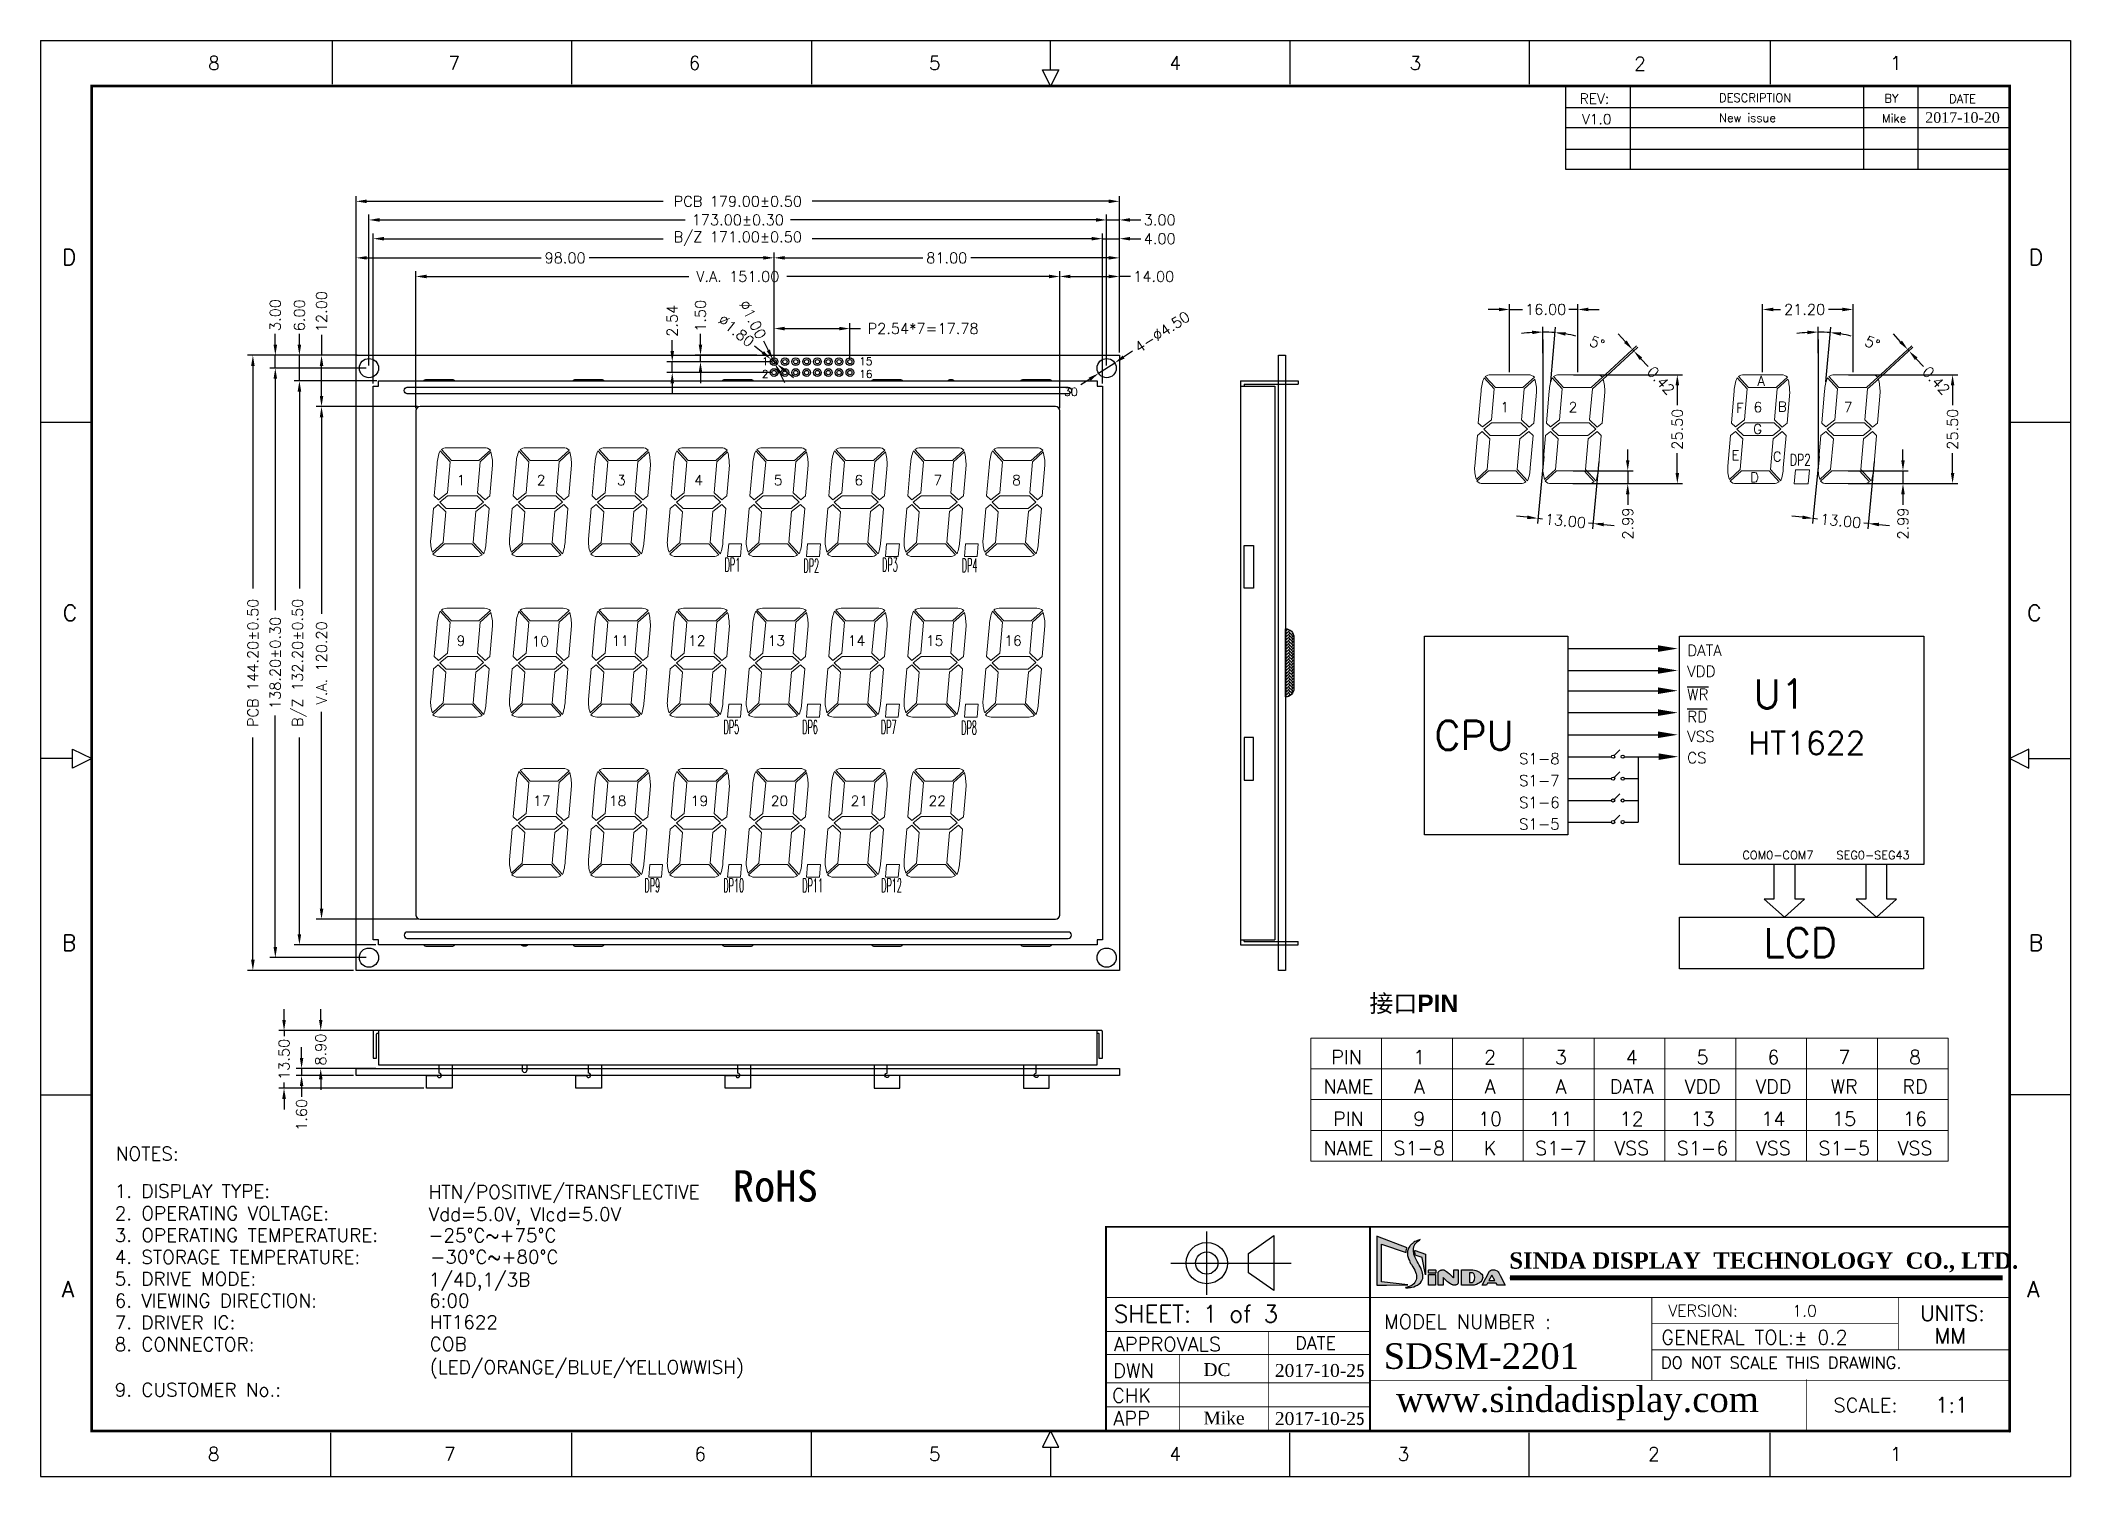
# Model space of a CAD drawing. Header units: millimetres. Extents: x 58 to 1456, y 954 to 1341.
# Drawn here: x 57.7 to 533.8, y 978.7 to 1315.3 of the extents above; entities that cross this region are included whole.
import ezdxf
from ezdxf.enums import TextEntityAlignment as Align

# ---------------------------------------------------------------- set-up
doc = ezdxf.new("R2010")
doc.units = ezdxf.units.MM
for name, color, linetype in [('BL', 2, 'Continuous'), ('BZ', 67, 'Continuous'), ('D', 4, 'Continuous'), ('PCB', 7, 'Continuous'), ('S', 1, 'Continuous'), ('SPEC', 2, 'Continuous'), ('图层1', 1, 'Continuous')]:
    doc.layers.add(name, color=color, linetype=linetype)
doc.layers.add('DIM', color=3, linetype='Continuous', lineweight=9)
doc.styles.add('AS', font='')
doc.styles.add('ROMANS', font='romans.shx', dxfattribs={"width": 0.8, "height": 1.388462})
doc.styles.get("Standard").update_dxf_attribs({"font": 'romans.shx'})
doc.styles.add('style1', font='txt.shx')
doc.styles.add('样式 1', font='swissb.ttf')
doc.styles.add('样式 3', font='swissek.ttf')
doc.styles.get('AS').set_extended_font_data('NSimSun')
doc.dimstyles.new('ISO-25', dxfattribs={"dimtxt": 2.5, "dimasz": 2.5, "dimexe": 1.25, "dimexo": 0.625, "dimtad": 0, "dimzin": 1, "dimdsep": 46, "dimtxsty": 'Standard', "dimcen": 2.5, "dimadec": 0, "dimazin": 0, "dimtfac": 1, "dimtmove": 0, "dimatfit": 3, "dimfxl": 0, "dimarcsym": 0})

msp = doc.modelspace()

# ---------------------------------------------------------------- texts
at = {"style": 'ROMANS'}
for s, height, p in [('NOTES:', 3.1604, (75.361, 1052.794)), ('  1. DISPLAY TYPE:', 3.16037, (70.793, 1044.016)), ('  2. OPERATING VOLTAGE:', 3.16037, (70.793, 1038.796)), ('  3. OPERATING TEMPERATURE:', 3.16037, (70.793, 1033.679)), ('  4. STORAGE TEMPERATURE:', 3.16037, (70.793, 1028.562)), ('  5. DRIVE MODE:', 3.16037, (70.793, 1023.446)), ('  6. VIEWING DIRECTION:', 3.16037, (70.793, 1018.329)), ('VERSION:', 2.7216, (439.443, 1016.18)), ('  7. DRIVER IC:', 3.16037, (70.793, 1013.212)), ('  8. CONNECTOR:', 3.16037, (70.793, 1008.095)), ('  9. CUSTOMER No.:', 3.16037, (70.793, 997.43))]:
    msp.add_text(s, height=height, dxfattribs=at).set_placement(p)
at = {"linetype": 'ByBlock', "insert": (499.72, 1298.504), "char_height": 2.48123, "width": 18.17678, "attachment_point": 1}
msp.add_mtext('{\\fTimes New Roman|b0|i0|c186|p18;2017-10-\\fTimes New Roman|b0|i0|c0|p18;2\\fTimes New Roman|b0|i0|c186|p18;0}', dxfattribs=at)
at = {"insert": (402.175, 1031.235), "char_height": 3.838388, "width": 125.09848, "attachment_point": 1}
msp.add_mtext('{\\fTimes New Roman|b1|i0|c0|p18;SINDA\\fTimes New Roman|b1|i0|c134|p18; \\fTimes New Roman|b1|i0|c0|p18;DISPLAY\\fTimes New Roman|b1|i0|c134|p18;  \\fTimes New Roman|b1|i0|c0|p18;TECHNOLOGY\\fTimes New Roman|b1|i0|c134|p18;  \\fTimes New Roman|b1|i0|c0|p18;CO.,\\fTimes New Roman|b1|i0|c134|p18; \\fTimes New Roman|b1|i0|c0|p18;LTD.}', dxfattribs=at)
at = {"color": 7, "attachment_point": 1, "style": '样式 3'}
for s, insert, char_height, width in [('{\\fTimes New Roman|b0|i0|c186|p18;SDS\\fTimes New Roman|b0|i0|c0|p18;M\\fTimes New Roman|b0|i0|c186|p18;-2201}', (372.7, 1009.922), 5.999592, 55.13122), ('{\\fTimes New Roman|b0|i0|c0|p18;D\\fTimes New Roman|b0|i0|c186|p18;C}', (330.458, 1005.257), 3.02273, 11.35119), ('{\\fTimes New Roman|b0|i0|c0|p18;201\\fTimes New Roman|b0|i0|c186|p18;7-10-\\fTimes New Roman|b0|i0|c0|p18;2\\fSimSun|b0|i0|c134|p54;5}', (347.204, 1005.058), 3.022731, 24.21946), ('{\\fTimes New Roman|b0|i0|c186|p18;www.sindadisplay.com}', (375.619, 999.801), 5.99959, 94.37008), ('{\\fTimes New Roman|b0|i0|c0|p18;Mike}', (330.458, 993.903), 3.02273, 37.26338), ('{\\fTimes New Roman|b0|i0|c0|p18;201\\fTimes New Roman|b0|i0|c186|p18;7-10-\\fTimes New Roman|b0|i0|c0|p18;2\\fSimSun|b0|i0|c134|p54;5}', (347.204, 993.775), 3.022731, 37.26338)]:
    msp.add_mtext(s, dxfattribs=dict(at, insert=insert, char_height=char_height, width=width))
at = {"style": 'ROMANS'}
for tag, p, s, height in [('HTN/POSITIVE/TRANSFLECTIVE', (148.751, 1043.81), 'TN', 3.1604), ('Vdd=5.0V, Vlcd=5.0V', (148.751, 1038.591), '3.0V', 3.1604), ('-25%%DC~+75%%DC', (148.691, 1033.644), '0%%DC~50%%DC', 3.16037), ('-30%%DC~+80%%DC', (149.15, 1028.593), '-10%%DC~60%%DC', 3.16037), ('1/4D,1/3B', (148.751, 1023.237), '1/2D,1/2B ', 3.1604), ('6:00', (148.856, 1018.339), '6:00', 3.1604), ('1.0', (468.498, 1016.159), '1.0', 2.7217), ('HT1622', (149.009, 1013.289), 'REFLECTIVE,POSITIVE', 3.16037), ('COB', (149.009, 1008.172), 'TAB', 3.1604), ('(LED/ORANGE/BLUE/YELLOWWISH)', (149.009, 1002.753), 'TAB', 3.1604)]:
    msp.add_attdef(tag, p, s, height=height, dxfattribs=at)
at = {"layer": 'BL', "color": 0, "style": '样式 1'}
msp.add_text('接口PIN', height=4.1175, dxfattribs=at).set_placement((369.367, 1087.542))
at = {"layer": 'D', "lineweight": 13}
for s, height, p in [('30', 1.8949, (297.741, 1232.013)), ('30', 1.8949, (297.741, 1232.013)), ('1', 2.395, (400.088, 1228.156)), ('2', 2.395, (416.088, 1228.156)), ('6', 2.395, (459.441, 1228.156)), ('7', 2.395, (480.641, 1228.156)), ('1', 2.395, (155.309, 1211.06)), ('2', 2.395, (174.105, 1211.06)), ('3', 2.395, (192.901, 1211.06)), ('4', 2.395, (211.014, 1211.06)), ('5', 2.395, (229.686, 1211.06)), ('6', 2.395, (248.587, 1211.06)), ('7', 2.395, (267.115, 1211.06)), ('8', 2.395, (285.581, 1211.06)), ('9', 2.395, (155.309, 1173.43)), ('11', 2.3949, (191.664, 1173.43)), ('12', 2.3949, (209.57, 1173.43)), ('13', 2.3949, (228.237, 1173.43)), ('14', 2.3949, (247.042, 1173.43)), ('15', 2.3949, (265.356, 1173.43)), ('16', 2.3949, (283.725, 1173.43)), ('10', 2.3949, (172.888, 1173.266)), ('17', 2.3949, (173.245, 1135.88)), ('18', 2.3949, (191.019, 1135.88)), ('19', 2.3949, (210.201, 1135.88)), ('20', 2.3949, (228.975, 1135.88)), ('21', 2.3949, (247.714, 1135.88)), ('22', 2.3949, (265.959, 1135.88))]:
    msp.add_text(s, height=height, dxfattribs=at).set_placement(p)
at = {"layer": 'D'}
for s, p in [('A', (460.325, 1234.394)), ('F', (455.376, 1228.036)), ('B', (465.174, 1228.356)), ('G', (459.372, 1223.107)), ('E', (454.253, 1216.959)), ('C', (463.967, 1216.646)), ('D', (458.673, 1211.785))]:
    msp.add_text(s, height=2.284, dxfattribs=at).set_placement(p)
at = {"layer": 'D', "lineweight": 13, "width": 0.7}
msp.add_text('DP2', height=2.6403, dxfattribs=at).set_placement((467.992, 1215.699))
at = {"layer": 'D', "color": 1, "lineweight": 13, "style": 'style1', "width": 0.43}
for s, p in [('DP1', (218.165, 1190.856)), ('DP2', (236.645, 1190.601))]:
    msp.add_text(s, height=3.2151, dxfattribs=at).set_placement(p)
at = {"layer": 'D', "color": 1, "style": 'style1', "width": 0.43}
for s, p in [('DP3', (255.094, 1190.846)), ('DP4', (273.774, 1190.708)), ('DP5', (217.895, 1152.767)), ('DP6', (236.346, 1152.767)), ('DP7', (254.808, 1152.755)), ('DP8', (273.628, 1152.599)), ('DP9', (199.354, 1115.649)), ('DP10', (217.859, 1115.649)), ('DP11', (236.363, 1115.649)), ('DP12', (254.868, 1115.649))]:
    msp.add_text(s, height=3.2151, dxfattribs=at).set_placement(p)
at = {"layer": 'D', "color": 6, "style": 'AS'}
msp.add_text('RoHS', height=7.3483, dxfattribs=at).set_placement((220.046, 1043.136))
at = {"layer": 'DIM'}
for s, height, p in [('PIN', 3.2777, (364.001, 1075.334)), ('1', 3.278, (381.053, 1075.334)), ('2', 3.278, (397.663, 1075.334)), ('3', 3.278, (414.273, 1075.334)), ('4', 3.278, (430.883, 1075.334)), ('5', 3.278, (447.494, 1075.334)), ('6', 3.278, (464.104, 1075.334)), ('7', 3.278, (480.714, 1075.334)), ('8', 3.278, (497.324, 1075.334)), ('NAME', 3.2777, (364.443, 1068.447)), ('A', 3.278, (381.053, 1068.447)), ('A', 3.278, (397.663, 1068.447)), ('A', 3.278, (414.273, 1068.447)), ('DATA', 3.2777, (430.883, 1068.447)), ('VDD', 3.2777, (447.494, 1068.447)), ('VDD', 3.2777, (464.104, 1068.447)), ('WR', 3.2777, (480.714, 1068.447)), ('RD', 3.2777, (497.324, 1068.447)), ('PIN', 3.2777, (364.443, 1060.899)), ('9', 3.278, (381.053, 1060.899)), ('10', 3.2777, (397.663, 1060.899)), ('11', 3.2777, (414.273, 1060.899)), ('12', 3.2777, (430.883, 1060.899)), ('13', 3.2777, (447.494, 1060.899)), ('14', 3.2777, (464.104, 1060.899)), ('15', 3.2777, (480.714, 1060.899)), ('16', 3.2777, (497.324, 1060.899)), ('NAME', 3.2777, (364.443, 1054.013)), ('S1-8', 3.2777, (381.053, 1054.013)), ('K', 3.278, (397.663, 1054.013)), ('S1-7', 3.2777, (414.273, 1054.013)), ('VSS', 3.2777, (430.883, 1054.013)), ('S1-6', 3.2777, (447.494, 1054.013)), ('VSS', 3.2777, (464.104, 1054.013)), ('S1-5', 3.2777, (480.714, 1054.013)), ('VSS', 3.2777, (497.324, 1054.013))]:
    msp.add_text(s, height=height, dxfattribs=at).set_placement(p, align=Align.CENTER)
at = {"layer": 'PCB'}
for s, height, p in [('2', 1.808, (226.895, 1236.245)), ('1', 1.808, (226.895, 1239.233)), ('15', 1.8082, (249.733, 1239.233)), ('16', 1.8082, (249.733, 1236.245))]:
    msp.add_text(s, height=height, dxfattribs=at).set_placement(p)
at = {"layer": 'SPEC', "color": 0, "style": 'ROMANS'}
for s, height, p in [('8', 3.181, (97.031, 1308.453)), ('7', 3.181, (153.381, 1308.453)), ('6', 3.181, (209.731, 1308.453)), ('5', 3.181, (266.082, 1308.453)), ('4', 3.181, (322.432, 1308.453)), ('3', 3.181, (378.783, 1308.453)), ('2', 3.178, (431.474, 1308.313)), ('1', 3.181, (491.483, 1308.453)), ('REV:', 2.3799, (418.68, 1300.499)), ('REV:', 2.3799, (418.68, 1300.499)), ('V1.0', 2.3799, (419.216, 1295.689)), ('D', 3.745, (62.752, 1262.657)), ('D', 3.745, (524.013, 1262.657)), ('C', 3.745, (62.962, 1179.263)), ('C', 3.745, (523.624, 1179.263)), ('B', 3.745, (62.752, 1101.95)), ('B', 3.745, (524.013, 1101.95)), ('A', 3.745, (62.752, 1020.75)), ('A', 3.745, (523.656, 1020.75)), ('SHEET: 1 of 3', 3.9999, (309.413, 1014.825)), ('UNITS:', 3.619, (498.517, 1015.183)), ('MODEL NUMBER :', 3.33325, (372.811, 1013.313)), ('APPROVALS', 3.3332, (309.437, 1008.029)), ('DATE', 3.0158, (351.957, 1008.484)), ('GENERAL TOL:%%P 0.2', 3.33325, (437.823, 1009.634)), ('MM', 3.619, (501.886, 1009.854)), ('DWN', 3.3332, (309.248, 1001.832)), ('DO NOT SCALE THIS DRAWING.', 2.78357, (437.721, 1003.975)), ('CHK', 3.3332, (309.026, 996.019)), ('SCALE:', 3.3332, (478.201, 993.732)), ('1:1', 3.619, (502.057, 993.653)), ('APP', 3.3332, (309.311, 990.634)), ('8', 3.181, (96.956, 982.376)), ('7', 3.181, (152.367, 982.376)), ('6', 3.181, (211.075, 982.376)), ('5', 3.181, (266.082, 982.376)), ('4', 3.181, (322.432, 982.376)), ('3', 3.181, (376, 982.376)), ('2', 3.181, (434.708, 982.376)), ('1', 3.181, (491.483, 982.376))]:
    msp.add_text(s, height=height, dxfattribs=at).set_placement(p)
at = {"layer": 'SPEC', "color": 7, "style": 'ROMANS'}
for s, height, p in [('DESCRIPTION', 1.98715, (451.344, 1300.891)), ('BY', 1.9872, (490.146, 1300.772)), ('DATE', 1.9872, (505.322, 1300.671)), ('New issue', 1.9872, (451.344, 1296.208)), ('Mike', 1.9872, (489.56, 1296.089))]:
    msp.add_text(s, height=height, dxfattribs=at).set_placement(p)
at = {"layer": '图层1'}
for s, height, p in [('DATA', 2.592, (443.891, 1171.052)), ('VDD', 2.592, (443.891, 1166.152)), ('%%oWR', 2.592, (443.891, 1160.712)), ('U1', 6.7918, (459.426, 1158.757)), ('%%oRD', 2.592, (443.891, 1155.512)), ('CPU', 6.7918, (384.62, 1149.023)), ('VSS', 2.592, (443.891, 1150.878)), ('HT1622', 5.4334, (458.238, 1147.909)), ('S1-8', 2.592, (404.446, 1145.678)), ('CS', 2.592, (443.891, 1145.888)), ('S1-7', 2.592, (404.446, 1140.537)), ('S1-6', 2.592, (404.446, 1135.396)), ('S1-5', 2.592, (404.446, 1130.34)), ('COM0-COM7', 1.944, (456.843, 1123.388)), ('SEG0-SEG43', 1.944, (478.91, 1123.388)), ('LCD', 6.7918, (461.823, 1100.448))]:
    msp.add_text(s, height=height, dxfattribs=at).set_placement(p)

# ---------------------------------------------------------------- blocks, each defined once
blk = doc.blocks.new('*D22')
at = {"layer": 'D', "color": 0, "lineweight": -2}
for p, q in [((134.13, 1238.52), (111.54, 1238.52)), ((112.79, 1236.02), (112.79, 1181.78)), ((112.79, 1102.82), (112.79, 1157.07)), ((134.13, 1100.32), (111.54, 1100.32))]:
    blk.add_line(p, q, dxfattribs=at)
at = {"layer": 'D', "color": 0}
for points in [[(112.38, 1236.02), (113.21, 1236.02), (112.79, 1238.52)], [(112.38, 1102.82), (113.21, 1102.82), (112.79, 1100.32)]]:
    blk.add_solid(points, dxfattribs=at)
at = {"layer": 'Defpoints', "color": 0}
for p in [(134.75, 1238.52), (112.79, 1100.32), (134.75, 1100.32)]:
    blk.add_point(p, dxfattribs=at)
at = {"layer": 'D', "color": 0, "insert": (112.79, 1169.42), "char_height": 2.5, "attachment_point": 5, "rotation": 90}
blk.add_mtext('138.20%%P0.30', dxfattribs=at)
blk = doc.blocks.new('*D23')
at = {"layer": 'D', "color": 0, "lineweight": -2}
for p, q in [((131.13, 1241.52), (106.28, 1241.52)), ((107.53, 1239.02), (107.53, 1186.89)), ((107.53, 1099.82), (107.53, 1151.95)), ((131.13, 1097.32), (106.28, 1097.32))]:
    blk.add_line(p, q, dxfattribs=at)
at = {"layer": 'D', "color": 0}
for points in [[(107.11, 1239.02), (107.95, 1239.02), (107.53, 1241.52)], [(107.11, 1099.82), (107.95, 1099.82), (107.53, 1097.32)]]:
    blk.add_solid(points, dxfattribs=at)
at = {"layer": 'Defpoints', "color": 0}
for p in [(131.75, 1241.52), (107.53, 1097.32), (131.75, 1097.32)]:
    blk.add_point(p, dxfattribs=at)
at = {"layer": 'D', "color": 0, "insert": (107.53, 1169.42), "char_height": 2.5, "attachment_point": 5, "rotation": 90}
blk.add_mtext('PCB 144.20%%P0.50', dxfattribs=at)
blk = doc.blocks.new('*D24')
at = {"layer": 'D', "color": 0, "lineweight": -2}
for p, q in [((136.33, 1235.52), (117.19, 1235.52)), ((118.44, 1233.02), (118.44, 1186.89)), ((118.44, 1105.82), (118.44, 1151.95)), ((136.33, 1103.32), (117.19, 1103.32))]:
    blk.add_line(p, q, dxfattribs=at)
at = {"layer": 'D', "color": 0}
for points in [[(118.02, 1233.02), (118.86, 1233.02), (118.44, 1235.52)], [(118.02, 1105.82), (118.86, 1105.82), (118.44, 1103.32)]]:
    blk.add_solid(points, dxfattribs=at)
at = {"layer": 'Defpoints', "color": 0}
for p in [(136.95, 1235.52), (118.44, 1103.32), (136.95, 1103.32)]:
    blk.add_point(p, dxfattribs=at)
at = {"layer": 'D', "color": 0, "insert": (118.44, 1169.42), "char_height": 2.5, "attachment_point": 5, "rotation": 90}
blk.add_mtext('B/Z 132.20%%P0.50', dxfattribs=at)
blk = doc.blocks.new('*D25')
at = {"layer": 'D', "color": 0, "lineweight": -2}
for p, q in [((112.79, 1244.02), (112.79, 1246.52)), ((131.13, 1241.52), (111.54, 1241.52)), ((134.13, 1238.52), (111.54, 1238.52)), ((112.79, 1238.52), (112.79, 1241.52)), ((112.79, 1236.02), (112.79, 1233.52))]:
    blk.add_line(p, q, dxfattribs=at)
at = {"layer": 'D', "color": 0}
for points in [[(112.38, 1244.02), (113.21, 1244.02), (112.79, 1241.52)], [(112.38, 1236.02), (113.21, 1236.02), (112.79, 1238.52)]]:
    blk.add_solid(points, dxfattribs=at)
at = {"layer": 'Defpoints', "color": 0}
for p in [(112.79, 1241.52), (131.75, 1241.52), (134.75, 1238.52)]:
    blk.add_point(p, dxfattribs=at)
at = {"layer": 'D', "color": 0, "insert": (112.79, 1250.96), "char_height": 2.5, "attachment_point": 5, "rotation": 90}
blk.add_mtext('3.00', dxfattribs=at)
blk = doc.blocks.new('*D8')
at = {"layer": 'D', "color": 0, "lineweight": -2}
for p, q in [((146.13, 1229.52), (122.38, 1229.52)), ((123.63, 1227.02), (123.63, 1180.94)), ((123.63, 1111.82), (123.63, 1157.91)), ((146.13, 1109.32), (122.38, 1109.32))]:
    blk.add_line(p, q, dxfattribs=at)
at = {"layer": 'D', "color": 0}
for points in [[(123.22, 1227.02), (124.05, 1227.02), (123.63, 1229.52)], [(123.22, 1111.82), (124.05, 1111.82), (123.63, 1109.32)]]:
    blk.add_solid(points, dxfattribs=at)
at = {"layer": 'Defpoints', "color": 0}
for p in [(146.75, 1229.52), (123.63, 1109.32), (146.75, 1109.32)]:
    blk.add_point(p, dxfattribs=at)
at = {"layer": 'D', "color": 0, "insert": (123.63, 1169.42), "char_height": 2.5, "attachment_point": 5, "rotation": 90}
blk.add_mtext('V.A. 120.20', dxfattribs=at)
blk = doc.blocks.new('*D26')
at = {"layer": 'D', "color": 0, "lineweight": -2}
for p, q in [((114.84, 1085.72), (114.84, 1088.22)), ((135.7, 1083.22), (113.59, 1083.22)), ((114.84, 1083.22), (114.84, 1081.92)), ((147.63, 1069.72), (113.59, 1069.72)), ((114.84, 1069.72), (114.84, 1071.02)), ((114.84, 1067.22), (114.84, 1064.72))]:
    blk.add_line(p, q, dxfattribs=at)
at = {"layer": 'D', "color": 0}
for points in [[(114.42, 1085.72), (115.26, 1085.72), (114.84, 1083.22)], [(114.42, 1067.22), (115.26, 1067.22), (114.84, 1069.72)]]:
    blk.add_solid(points, dxfattribs=at)
at = {"layer": 'Defpoints', "color": 0}
for p in [(136.33, 1083.22), (114.84, 1069.72), (148.25, 1069.72)]:
    blk.add_point(p, dxfattribs=at)
at = {"layer": 'D', "color": 0, "insert": (114.84, 1076.47), "char_height": 2.5, "attachment_point": 5, "rotation": 90}
blk.add_mtext('13.50', dxfattribs=at)
blk = doc.blocks.new('*D27')
at = {"layer": 'D', "color": 0, "lineweight": -2}
for p, q in [((118.95, 1076.82), (118.95, 1079.32)), ((131.13, 1074.32), (117.7, 1074.32)), ((131.13, 1072.72), (117.7, 1072.72)), ((118.95, 1074.32), (118.95, 1072.72)), ((118.95, 1070.22), (118.95, 1067.72))]:
    blk.add_line(p, q, dxfattribs=at)
at = {"layer": 'D', "color": 0}
for points in [[(118.54, 1076.82), (119.37, 1076.82), (118.95, 1074.32)], [(118.54, 1070.22), (119.37, 1070.22), (118.95, 1072.72)]]:
    blk.add_solid(points, dxfattribs=at)
at = {"layer": 'Defpoints', "color": 0}
for p in [(118.95, 1074.32), (131.75, 1074.32), (131.75, 1072.72)]:
    blk.add_point(p, dxfattribs=at)
at = {"layer": 'D', "color": 0, "insert": (118.95, 1063.46), "char_height": 2.5, "attachment_point": 5, "rotation": 90}
blk.add_mtext('1.60', dxfattribs=at)
blk = doc.blocks.new('*D28')
at = {"layer": 'D', "color": 0, "lineweight": -2}
for p, q in [((123.44, 1085.72), (123.44, 1088.22)), ((136.33, 1083.22), (122.19, 1083.22)), ((123.44, 1083.22), (123.44, 1083.2)), ((136.33, 1074.32), (122.19, 1074.32)), ((123.44, 1074.32), (123.44, 1074.34)), ((123.44, 1071.82), (123.44, 1069.32))]:
    blk.add_line(p, q, dxfattribs=at)
at = {"layer": 'D', "color": 0}
for points in [[(123.03, 1085.72), (123.86, 1085.72), (123.44, 1083.22)], [(123.03, 1071.82), (123.86, 1071.82), (123.44, 1074.32)]]:
    blk.add_solid(points, dxfattribs=at)
at = {"layer": 'Defpoints', "color": 0}
for p in [(123.44, 1083.22), (136.95, 1083.22), (136.95, 1074.32)]:
    blk.add_point(p, dxfattribs=at)
at = {"layer": 'D', "color": 0, "insert": (123.44, 1078.77), "char_height": 2.5, "attachment_point": 5, "rotation": 90}
blk.add_mtext('8.90', dxfattribs=at)
blk = doc.blocks.new('*D9')
at = {"layer": 'D', "color": 0, "lineweight": -2}
for p, q in [((123.63, 1246.31), (123.63, 1241.52)), ((131.13, 1241.52), (122.38, 1241.52)), ((123.63, 1232.02), (123.63, 1239.02)), ((146.13, 1229.52), (122.38, 1229.52))]:
    blk.add_line(p, q, dxfattribs=at)
at = {"layer": 'D', "color": 0}
for points in [[(123.22, 1239.02), (124.05, 1239.02), (123.63, 1241.52)], [(123.22, 1232.02), (124.05, 1232.02), (123.63, 1229.52)]]:
    blk.add_solid(points, dxfattribs=at)
at = {"layer": 'Defpoints', "color": 0}
for p in [(123.63, 1241.52), (131.75, 1241.52), (146.75, 1229.52)]:
    blk.add_point(p, dxfattribs=at)
at = {"layer": 'D', "color": 0, "insert": (123.63, 1251.76), "char_height": 2.5, "attachment_point": 5, "rotation": 90}
blk.add_mtext('12.00', dxfattribs=at)
blk = doc.blocks.new('*D10')
at = {"layer": 'D', "color": 0, "lineweight": -2}
for p, q in [((304.25, 1268.86), (301.75, 1268.86)), ((306.75, 1234.95), (306.75, 1270.11)), ((306.75, 1268.86), (310.75, 1268.86)), ((310.75, 1242.15), (310.75, 1270.11)), ((313.25, 1268.86), (315.75, 1268.86))]:
    blk.add_line(p, q, dxfattribs=at)
at = {"layer": 'D', "color": 0}
for points in [[(304.25, 1269.28), (304.25, 1268.45), (306.75, 1268.86)], [(313.25, 1269.28), (313.25, 1268.45), (310.75, 1268.86)]]:
    blk.add_solid(points, dxfattribs=at)
at = {"layer": 'Defpoints', "color": 0}
for p in [(310.75, 1268.86), (310.75, 1241.52), (306.75, 1234.32)]:
    blk.add_point(p, dxfattribs=at)
at = {"layer": 'D', "color": 0, "insert": (320.19, 1268.86), "char_height": 2.5, "attachment_point": 5}
blk.add_mtext('4.00', dxfattribs=at)
blk = doc.blocks.new('*D11')
at = {"layer": 'D', "color": 0, "lineweight": -2}
for p, q in [((296.75, 1229.15), (296.75, 1261.25)), ((299.25, 1260), (308.25, 1260)), ((310.75, 1242.15), (310.75, 1261.25)), ((313.35, 1260), (310.75, 1260))]:
    blk.add_line(p, q, dxfattribs=at)
at = {"layer": 'D', "color": 0}
for points in [[(299.25, 1260.42), (299.25, 1259.59), (296.75, 1260)], [(308.25, 1260.42), (308.25, 1259.59), (310.75, 1260)]]:
    blk.add_solid(points, dxfattribs=at)
at = {"layer": 'Defpoints', "color": 0}
for p in [(310.75, 1260), (310.75, 1241.52), (296.75, 1228.52)]:
    blk.add_point(p, dxfattribs=at)
at = {"layer": 'D', "color": 0, "insert": (318.79, 1260), "char_height": 2.5, "attachment_point": 5}
blk.add_mtext('14.00', dxfattribs=at)
blk = doc.blocks.new('*D12')
at = {"layer": 'D', "color": 0, "lineweight": -2}
for p, q in [((135.75, 1234.95), (135.75, 1270.11)), ((138.25, 1268.86), (203.78, 1268.86)), ((304.25, 1268.86), (238.72, 1268.86)), ((306.75, 1234.95), (306.75, 1270.11))]:
    blk.add_line(p, q, dxfattribs=at)
at = {"layer": 'D', "color": 0}
for points in [[(138.25, 1269.28), (138.25, 1268.45), (135.75, 1268.86)], [(304.25, 1269.28), (304.25, 1268.45), (306.75, 1268.86)]]:
    blk.add_solid(points, dxfattribs=at)
at = {"layer": 'Defpoints', "color": 0}
for p in [(306.75, 1268.86), (135.75, 1234.32), (306.75, 1234.32)]:
    blk.add_point(p, dxfattribs=at)
at = {"layer": 'D', "color": 0, "insert": (221.25, 1268.86), "char_height": 2.5, "attachment_point": 5}
blk.add_mtext('B/Z 171.00%%P0.50', dxfattribs=at)
blk = doc.blocks.new('*D5')
at = {"layer": 'D', "color": 0, "lineweight": -2}
for p, q in [((145.75, 1229.15), (145.75, 1261.25)), ((148.25, 1260), (209.73, 1260)), ((294.25, 1260), (232.77, 1260)), ((296.75, 1229.15), (296.75, 1261.25))]:
    blk.add_line(p, q, dxfattribs=at)
at = {"layer": 'D', "color": 0}
for points in [[(148.25, 1260.42), (148.25, 1259.59), (145.75, 1260)], [(294.25, 1260.42), (294.25, 1259.59), (296.75, 1260)]]:
    blk.add_solid(points, dxfattribs=at)
at = {"layer": 'Defpoints', "color": 0}
for p in [(296.75, 1260), (145.75, 1228.52), (296.75, 1228.52)]:
    blk.add_point(p, dxfattribs=at)
at = {"layer": 'D', "color": 0, "insert": (221.25, 1260), "char_height": 2.5, "attachment_point": 5}
blk.add_mtext('V.A. 151.00', dxfattribs=at)
blk = doc.blocks.new('*D13')
at = {"layer": 'D', "color": 0, "lineweight": -2}
for p, q in [((205.88, 1242.52), (205.88, 1245.11)), ((229.13, 1240.02), (204.63, 1240.02)), ((205.88, 1237.48), (205.88, 1240.02)), ((229.13, 1237.48), (204.63, 1237.48)), ((205.88, 1234.98), (205.88, 1232.48))]:
    blk.add_line(p, q, dxfattribs=at)
at = {"layer": 'D', "color": 0}
for points in [[(205.46, 1242.52), (206.3, 1242.52), (205.88, 1240.02)], [(205.46, 1234.98), (206.3, 1234.98), (205.88, 1237.48)]]:
    blk.add_solid(points, dxfattribs=at)
at = {"layer": 'Defpoints', "color": 0}
for p in [(229.75, 1240.02), (205.88, 1237.48), (229.75, 1237.48)]:
    blk.add_point(p, dxfattribs=at)
at = {"layer": 'D', "color": 0, "insert": (205.88, 1249.61), "char_height": 2.5, "attachment_point": 5, "rotation": 90}
blk.add_mtext('2.54', dxfattribs=at)
blk = doc.blocks.new('*D14')
at = {"layer": 'D', "color": 0, "lineweight": -2}
for p, q in [((313.83, 1242.48), (311.73, 1241.12)), ((305.87, 1237.3), (309.64, 1239.75)), ((303.77, 1235.93), (301.68, 1234.57))]:
    blk.add_line(p, q, dxfattribs=at)
at = {"layer": 'D', "color": 0}
for points in [[(311.5, 1241.47), (311.96, 1240.77), (309.64, 1239.75)], [(303.54, 1236.28), (304, 1235.58), (305.87, 1237.3)]]:
    blk.add_solid(points, dxfattribs=at)
at = {"layer": 'Defpoints', "color": 0}
for p in [(309.64, 1239.75), (305.87, 1237.3)]:
    blk.add_point(p, dxfattribs=at)
at = {"layer": 'D', "color": 0, "insert": (320.78, 1247.01), "char_height": 2.5, "attachment_point": 5, "rotation": 33.0754}
blk.add_mtext('4-∅4.50', dxfattribs=at)
blk = doc.blocks.new('*D15')
at = {"layer": 'D', "color": 0, "lineweight": -2}
for p, q in [((229.75, 1240.65), (229.75, 1265.62)), ((232.25, 1264.37), (264.63, 1264.37)), ((308.25, 1264.37), (275.88, 1264.37)), ((310.75, 1242.15), (310.75, 1265.62))]:
    blk.add_line(p, q, dxfattribs=at)
at = {"layer": 'D', "color": 0}
for points in [[(232.25, 1264.79), (232.25, 1263.96), (229.75, 1264.37)], [(308.25, 1264.79), (308.25, 1263.96), (310.75, 1264.37)]]:
    blk.add_solid(points, dxfattribs=at)
at = {"layer": 'Defpoints', "color": 0}
for p in [(310.75, 1264.37), (229.75, 1240.02), (310.75, 1241.52)]:
    blk.add_point(p, dxfattribs=at)
at = {"layer": 'D', "color": 0, "insert": (270.25, 1264.37), "char_height": 2.5, "attachment_point": 5}
blk.add_mtext('81.00', dxfattribs=at)
blk = doc.blocks.new('*D16')
at = {"layer": 'D', "color": 0, "lineweight": -2}
for p, q in [((134.75, 1239.15), (134.75, 1274.51)), ((137.25, 1273.26), (208.9, 1273.26)), ((305.25, 1273.26), (233.6, 1273.26)), ((307.75, 1239.15), (307.75, 1274.51))]:
    blk.add_line(p, q, dxfattribs=at)
at = {"layer": 'D', "color": 0}
for points in [[(137.25, 1273.68), (137.25, 1272.84), (134.75, 1273.26)], [(305.25, 1273.68), (305.25, 1272.84), (307.75, 1273.26)]]:
    blk.add_solid(points, dxfattribs=at)
at = {"layer": 'Defpoints', "color": 0}
for p in [(307.75, 1273.26), (134.75, 1238.52), (307.75, 1238.52)]:
    blk.add_point(p, dxfattribs=at)
at = {"layer": 'D', "color": 0, "insert": (221.25, 1273.26), "char_height": 2.5, "attachment_point": 5}
blk.add_mtext('173.00%%P0.30', dxfattribs=at)
blk = doc.blocks.new('*D17')
at = {"layer": 'D', "color": 0, "lineweight": -2}
for p, q in [((131.75, 1242.15), (131.75, 1278.87)), ((134.25, 1277.62), (203.78, 1277.62)), ((308.25, 1277.62), (238.72, 1277.62)), ((310.75, 1242.15), (310.75, 1278.87))]:
    blk.add_line(p, q, dxfattribs=at)
at = {"layer": 'D', "color": 0}
for points in [[(134.25, 1278.04), (134.25, 1277.2), (131.75, 1277.62)], [(308.25, 1278.04), (308.25, 1277.2), (310.75, 1277.62)]]:
    blk.add_solid(points, dxfattribs=at)
at = {"layer": 'Defpoints', "color": 0}
for p in [(310.75, 1277.62), (131.75, 1241.52), (310.75, 1241.52)]:
    blk.add_point(p, dxfattribs=at)
at = {"layer": 'D', "color": 0, "insert": (221.25, 1277.62), "char_height": 2.5, "attachment_point": 5}
blk.add_mtext('PCB 179.00%%P0.50', dxfattribs=at)
blk = doc.blocks.new('*D18')
at = {"layer": 'D', "color": 0, "lineweight": -2}
for p, q in [((227.27, 1244.93), (228.4, 1242.7)), ((229.98, 1239.58), (229.52, 1240.47)), ((231.1, 1237.35), (232.23, 1235.12))]:
    blk.add_line(p, q, dxfattribs=at)
at = {"layer": 'D', "color": 0}
for points in [[(228.77, 1242.89), (228.02, 1242.51), (229.52, 1240.47)], [(231.48, 1237.54), (230.73, 1237.16), (229.98, 1239.58)]]:
    blk.add_solid(points, dxfattribs=at)
at = {"layer": 'Defpoints', "color": 0}
for p in [(229.52, 1240.47), (229.98, 1239.58)]:
    blk.add_point(p, dxfattribs=at)
at = {"layer": 'D', "color": 0, "insert": (224.76, 1249.9), "char_height": 2.5, "attachment_point": 5, "rotation": 296.8346}
blk.add_mtext('∅1.00', dxfattribs=at)
blk = doc.blocks.new('*D19')
at = {"layer": 'D', "color": 0, "lineweight": -2}
for p, q in [((229.75, 1240.65), (229.75, 1249.04)), ((232.25, 1247.79), (245.03, 1247.79)), ((247.53, 1240.65), (247.53, 1249.04)), ((247.53, 1247.79), (250.03, 1247.79))]:
    blk.add_line(p, q, dxfattribs=at)
at = {"layer": 'D', "color": 0}
for points in [[(232.25, 1248.21), (232.25, 1247.37), (229.75, 1247.79)], [(245.03, 1248.21), (245.03, 1247.37), (247.53, 1247.79)]]:
    blk.add_solid(points, dxfattribs=at)
at = {"layer": 'Defpoints', "color": 0}
for p in [(247.53, 1247.79), (229.75, 1240.02), (247.53, 1240.02)]:
    blk.add_point(p, dxfattribs=at)
at = {"layer": 'D', "color": 0, "insert": (264.7, 1247.79), "char_height": 2.5, "attachment_point": 5}
blk.add_mtext('P2.54*7=17.78', dxfattribs=at)
blk = doc.blocks.new('*D20')
at = {"layer": 'D', "color": 0, "lineweight": -2}
for p, q in [((225.19, 1243.76), (227.12, 1242.18)), ((230.45, 1239.45), (229.05, 1240.59)), ((232.38, 1237.87), (234.32, 1236.29))]:
    blk.add_line(p, q, dxfattribs=at)
at = {"layer": 'D', "color": 0}
for points in [[(227.38, 1242.5), (226.86, 1241.86), (229.05, 1240.59)], [(232.65, 1238.19), (232.12, 1237.55), (230.45, 1239.45)]]:
    blk.add_solid(points, dxfattribs=at)
at = {"layer": 'Defpoints', "color": 0}
for p in [(229.05, 1240.59), (230.45, 1239.45)]:
    blk.add_point(p, dxfattribs=at)
at = {"layer": 'D', "color": 0, "insert": (220.88, 1247.29), "char_height": 2.5, "attachment_point": 5, "rotation": 320.6852}
blk.add_mtext('∅1.80', dxfattribs=at)
blk = doc.blocks.new('*D6')
at = {"layer": 'D', "color": 0, "lineweight": -2}
for p, q in [((131.75, 1239.15), (131.75, 1265.62)), ((134.25, 1264.37), (175.13, 1264.37)), ((227.25, 1264.37), (186.38, 1264.37)), ((229.75, 1265), (229.75, 1265.62))]:
    blk.add_line(p, q, dxfattribs=at)
at = {"layer": 'D', "color": 0}
for points in [[(134.25, 1264.79), (134.25, 1263.96), (131.75, 1264.37)], [(227.25, 1264.79), (227.25, 1263.96), (229.75, 1264.37)]]:
    blk.add_solid(points, dxfattribs=at)
at = {"layer": 'Defpoints', "color": 0}
for p in [(131.75, 1264.37), (229.75, 1264.37), (131.75, 1238.52)]:
    blk.add_point(p, dxfattribs=at)
at = {"layer": 'D', "color": 0, "insert": (180.75, 1264.37), "char_height": 2.5, "attachment_point": 5}
blk.add_mtext('98.00', dxfattribs=at)
blk = doc.blocks.new('*D7')
at = {"layer": 'D', "color": 0, "lineweight": -2}
for p, q in [((212.5, 1244.02), (212.5, 1246.52)), ((225.75, 1241.52), (211.25, 1241.52)), ((229.13, 1240.02), (211.25, 1240.02)), ((212.5, 1240.02), (212.5, 1241.52)), ((212.5, 1237.52), (212.5, 1235.02))]:
    blk.add_line(p, q, dxfattribs=at)
at = {"layer": 'D', "color": 0}
for points in [[(212.08, 1244.02), (212.91, 1244.02), (212.5, 1241.52)], [(212.08, 1237.52), (212.91, 1237.52), (212.5, 1240.02)]]:
    blk.add_solid(points, dxfattribs=at)
at = {"layer": 'Defpoints', "color": 0}
for p in [(212.5, 1241.52), (226.37, 1241.52), (229.75, 1240.02)]:
    blk.add_point(p, dxfattribs=at)
at = {"layer": 'D', "color": 0, "insert": (212.5, 1250.78), "char_height": 2.5, "attachment_point": 5, "rotation": 90}
blk.add_mtext('1.50', dxfattribs=at)
blk = doc.blocks.new('*D21')
at = {"layer": 'D', "color": 0, "lineweight": -2}
for p, q in [((305.25, 1273.26), (302.75, 1273.26)), ((307.75, 1239.15), (307.75, 1274.51)), ((307.75, 1273.26), (310.75, 1273.26)), ((310.75, 1242.15), (310.75, 1274.51)), ((313.25, 1273.26), (315.75, 1273.26))]:
    blk.add_line(p, q, dxfattribs=at)
at = {"layer": 'D', "color": 0}
for points in [[(305.25, 1273.68), (305.25, 1272.84), (307.75, 1273.26)], [(313.25, 1273.68), (313.25, 1272.84), (310.75, 1273.26)]]:
    blk.add_solid(points, dxfattribs=at)
at = {"layer": 'Defpoints', "color": 0}
for p in [(310.75, 1273.26), (307.75, 1238.52), (310.75, 1241.52)]:
    blk.add_point(p, dxfattribs=at)
at = {"layer": 'D', "color": 0, "insert": (320.19, 1273.26), "char_height": 2.5, "attachment_point": 5}
blk.add_mtext('3.00', dxfattribs=at)
blk = doc.blocks.new('log')
at = {"linetype": 'ByBlock'}
h = blk.add_hatch(color=150, dxfattribs=at)
h.paths.add_polyline_path([(836.91, 309.74), (836.91, 310.01), (836.99, 310.26), (837.06, 310.46), (837.13, 310.61), (831.48, 312.73), (831.37, 312.78), (831.37, 312.67), (831.37, 303.56), (833.18, 303.56), (837.2, 303.62), (832.26, 304.15), (832.26, 311.26)])
h.paths.add_polyline_path([(838.6, 310.08), (838.52, 310.12), (838.53, 310.05), (838.64, 309.18), (839.94, 308.78), (839.95, 308.72), (840.55, 305.49), (840.55, 309.4)])
blk.add_hatch(color=12, dxfattribs=at).paths.add_polyline_path([(838.84, 305.42), (838.85, 305.1), (838.85, 304.8), (838.8, 304.57), (838.7, 304.31), (838.56, 304.06), (838.34, 303.8), (838.06, 303.56), (837.83, 303.43), (837.66, 303.35), (837.47, 303.27), (837.29, 303.21), (837.09, 303.16), (836.92, 303.12), (836.77, 303.07), (836.87, 303.03), (837.14, 303.03), (837.28, 303.05), (837.44, 303.07), (837.7, 303.11), (837.99, 303.17), (838.34, 303.25), (838.7, 303.4), (839.03, 303.57), (839.34, 303.77), (839.59, 303.99), (839.84, 304.32), (839.94, 304.53), (840.03, 304.78), (840.08, 305.04), (840.08, 305.26), (840.06, 305.52), (840.02, 305.8), (839.93, 306.12), (839.84, 306.39), (839.72, 306.7), (839.55, 307.03), (839.38, 307.34), (839.17, 307.68), (838.96, 308.02), (838.77, 308.4), (838.6, 308.74), (838.47, 309.09), (838.37, 309.36), (838.33, 309.59), (838.3, 309.82), (838.3, 310.15), (838.3, 310.4), (838.3, 310.59), (838.34, 310.7), (838.37, 310.83), (838.4, 310.97), (838.47, 311.11), (838.53, 311.23), (838.56, 311.3), (838.66, 311.39), (838.75, 311.49), (838.86, 311.6), (838.97, 311.73), (839.09, 311.81), (839.25, 311.9), (839.4, 312.02), (839.47, 312.1), (839.53, 312.15), (839.46, 312.13), (839.03, 311.98), (838.79, 311.87), (838.58, 311.77), (838.38, 311.67), (838.27, 311.57), (838.17, 311.5), (838.04, 311.38), (837.91, 311.27), (837.81, 311.18), (837.65, 311.06), (837.59, 310.92), (837.45, 310.73), (837.36, 310.53), (837.26, 310.31), (837.22, 310.15), (837.18, 309.98), (837.18, 309.73), (837.18, 309.46), (837.19, 309.16), (837.23, 308.95), (837.29, 308.79), (837.35, 308.61), (837.41, 308.41), (837.51, 308.19), (837.63, 307.94), (837.75, 307.66), (837.91, 307.42), (838.19, 307.02), (838.54, 306.39), (838.69, 306.02), (838.77, 305.7)])
h = blk.add_hatch(color=12, dxfattribs=at)
h.paths.add_polyline_path([(848.87, 305.86), (848.87, 304.05), (849.38, 304.05), (849.58, 304.14), (849.73, 304.29), (849.81, 304.47), (849.84, 304.7), (849.86, 304.9), (849.86, 305.09), (849.85, 305.25), (849.81, 305.45), (849.79, 305.53), (849.68, 305.68), (849.56, 305.79), (849.42, 305.86)], flags=16)
h.paths.add_polyline_path([(853.11, 305.46), (852.56, 304.44), (853.66, 304.44)], flags=16)
h.paths.add_polyline_path([(851.27, 303.53), (852.65, 306.18), (852.86, 306.33), (853.11, 306.43), (853.27, 306.43), (853.59, 306.43), (853.81, 306.37), (854.12, 306.25), (854.3, 306.08), (854.42, 305.85), (854.54, 305.62), (854.68, 305.36), (855.62, 303.53), (854.15, 303.53), (853.94, 303.9), (852.27, 303.9), (852.08, 303.53)])
h.paths.add_polyline_path([(847.34, 303.53), (847.34, 306.43), (849.53, 306.43), (849.85, 306.37), (850.06, 306.32), (850.27, 306.24), (850.5, 306.13), (850.77, 305.99), (850.99, 305.81), (851.2, 305.61), (851.32, 305.41), (851.37, 305.19), (851.38, 305.02), (851.35, 304.8), (851.3, 304.61), (851.2, 304.42), (851.01, 304.19), (850.77, 303.98), (850.54, 303.86), (850.23, 303.69), (849.96, 303.59), (849.79, 303.56), (849.64, 303.53)])
edge = h.paths.add_edge_path()
edge.add_line((841.16, 305.54), (842.41, 305.54))
edge.add_arc((842.41, 305.49), 0.05, 0, 90, ccw=False)
edge.add_line((842.46, 305.49), (842.46, 303.58))
edge.add_arc((842.41, 303.58), 0.05, 270, 360, ccw=False)
edge.add_line((842.41, 303.53), (841.16, 303.53))
edge.add_arc((841.16, 303.58), 0.05, 180, 270, ccw=False)
edge.add_line((841.11, 303.58), (841.11, 305.49))
edge.add_arc((841.16, 305.49), 0.05, 90, 180, ccw=False)
h.paths.add_polyline_path([(845.9, 304.93), (845.9, 306.43), (846.77, 306.43), (846.77, 303.94), (846.67, 303.82), (846.57, 303.73), (846.52, 303.68), (846.45, 303.63), (846.33, 303.61), (846.23, 303.57), (846.17, 303.55), (846.13, 303.55), (846.06, 303.53), (845.99, 303.53), (845.89, 303.55), (845.81, 303.57), (845.76, 303.58), (845.67, 303.61), (845.51, 303.66), (845.29, 303.77), (845.14, 303.88), (844.94, 304.03), (844.74, 304.17), (844.41, 304.49), (844.21, 304.68), (844.07, 304.81), (843.99, 304.89), (843.88, 304.97), (843.88, 303.53), (842.99, 303.53), (842.99, 306), (843.02, 306.09), (843.09, 306.16), (843.13, 306.21), (843.22, 306.28), (843.31, 306.33), (843.4, 306.37), (843.49, 306.39), (843.57, 306.4), (843.67, 306.42), (843.87, 306.44), (844.04, 306.42), (844.18, 306.37), (844.34, 306.28), (844.53, 306.14), (844.79, 305.92), (845.09, 305.66), (845.46, 305.32), (845.7, 305.1), (845.86, 304.97)])
edge = h.paths.add_edge_path()
edge.add_arc((841.16, 305.83), 0.05, 180, 270)
edge.add_line((841.16, 305.78), (842.44, 305.78))
edge.add_arc((842.44, 305.83), 0.05, 270, 360)
edge.add_line((842.49, 305.83), (842.49, 306.38))
edge.add_arc((842.44, 306.38), 0.05, 0, 90)
edge.add_line((842.44, 306.43), (841.16, 306.43))
edge.add_arc((841.16, 306.38), 0.05, 90, 180)
edge.add_line((841.11, 306.38), (841.11, 305.83))
at = {"color": 12, "linetype": 'ByBlock'}
for p, q in [((841.11, 305.83), (841.11, 306.38)), ((841.16, 306.43), (842.44, 306.43)), ((842.44, 305.78), (841.16, 305.78)), ((842.49, 306.38), (842.49, 305.83))]:
    blk.add_line(p, q, dxfattribs=at)
at = {"color": 140, "linetype": 'ByBlock'}
for points in [[(831.37, 312.67), (831.37, 303.56), (833.18, 303.56), (837.2, 303.62), (832.26, 304.15), (832.26, 311.26), (836.91, 309.74), (836.91, 310.01), (836.99, 310.26), (837.06, 310.46), (837.13, 310.61), (831.48, 312.73), (831.37, 312.78), (831.37, 312.67)], [(838.6, 310.08), (840.55, 309.4), (840.55, 305.49), (839.95, 308.72), (839.94, 308.78), (838.64, 309.18), (838.53, 310.05), (838.52, 310.12), (838.6, 310.08), (838.6, 310.08)]]:
    blk.add_lwpolyline(points, dxfattribs=at)
at = {"color": 12, "linetype": 'ByBlock'}
for points in [[(839.46, 312.13), (839.03, 311.98), (838.79, 311.87), (838.58, 311.77), (838.38, 311.67), (838.27, 311.57), (838.17, 311.5), (838.04, 311.38), (837.91, 311.27), (837.81, 311.18), (837.65, 311.06), (837.59, 310.92), (837.45, 310.73), (837.36, 310.53), (837.26, 310.31), (837.22, 310.15), (837.18, 309.98), (837.18, 309.73), (837.18, 309.46), (837.19, 309.16), (837.23, 308.95), (837.29, 308.79), (837.35, 308.61), (837.41, 308.41), (837.51, 308.19), (837.63, 307.94), (837.75, 307.66), (837.91, 307.42), (838.19, 307.02), (838.54, 306.39), (838.69, 306.02), (838.77, 305.7), (838.84, 305.42), (838.85, 305.1), (838.85, 304.8), (838.8, 304.57), (838.7, 304.31), (838.56, 304.06), (838.34, 303.8), (838.06, 303.56), (837.83, 303.43), (837.66, 303.35), (837.47, 303.27), (837.29, 303.21), (837.09, 303.16), (836.92, 303.12), (836.77, 303.07), (836.87, 303.03), (837.14, 303.03), (837.28, 303.05), (837.44, 303.07), (837.7, 303.11), (837.99, 303.17), (838.34, 303.25), (838.7, 303.4), (839.03, 303.57), (839.34, 303.77), (839.59, 303.99), (839.84, 304.32), (839.94, 304.53), (840.03, 304.78), (840.08, 305.04), (840.08, 305.26), (840.06, 305.52), (840.02, 305.8), (839.93, 306.12), (839.84, 306.39), (839.72, 306.7), (839.55, 307.03), (839.38, 307.34), (839.17, 307.68), (838.96, 308.02), (838.77, 308.4), (838.6, 308.74), (838.47, 309.09), (838.37, 309.36), (838.33, 309.59), (838.3, 309.82), (838.3, 310.15), (838.3, 310.4), (838.3, 310.59), (838.34, 310.7), (838.37, 310.83), (838.4, 310.97), (838.47, 311.11), (838.53, 311.23), (838.56, 311.3), (838.66, 311.39), (838.75, 311.49), (838.86, 311.6), (838.97, 311.73), (839.09, 311.81), (839.25, 311.9), (839.4, 312.02), (839.46, 312.09), (839.49, 312.11), (839.53, 312.15), (839.46, 312.13)], [(842.99, 303.53), (842.99, 306), (843.02, 306.09), (843.09, 306.16), (843.13, 306.21), (843.22, 306.28), (843.31, 306.33), (843.4, 306.37), (843.49, 306.39), (843.57, 306.4), (843.67, 306.42), (843.87, 306.44), (844.04, 306.42), (844.18, 306.37), (844.34, 306.28), (844.53, 306.14), (844.79, 305.92), (845.09, 305.66), (845.46, 305.32), (845.7, 305.1), (845.86, 304.97), (845.9, 304.93)], [(845.9, 304.93), (845.9, 306.43), (846.77, 306.43), (846.77, 303.94), (846.67, 303.82), (846.57, 303.73), (846.52, 303.68), (846.45, 303.63), (846.33, 303.61), (846.23, 303.57), (846.17, 303.55), (846.13, 303.55), (846.06, 303.53), (845.99, 303.53), (845.89, 303.55), (845.81, 303.57), (845.76, 303.58), (845.67, 303.61), (845.51, 303.66), (845.29, 303.77), (845.14, 303.88), (844.94, 304.03), (844.74, 304.17), (844.41, 304.49), (844.21, 304.68), (844.07, 304.81), (843.99, 304.89), (843.88, 304.97), (843.88, 303.53), (842.99, 303.53)], [(847.34, 303.53), (847.34, 306.43), (849.53, 306.43), (849.85, 306.37), (850.06, 306.32), (850.27, 306.24), (850.5, 306.13), (850.77, 305.99), (850.99, 305.81), (851.2, 305.61), (851.32, 305.41), (851.37, 305.19), (851.38, 305.02), (851.35, 304.8), (851.3, 304.61), (851.2, 304.42), (851.01, 304.19), (850.77, 303.98), (850.54, 303.86), (850.23, 303.69), (849.96, 303.59), (849.79, 303.56), (849.64, 303.53), (847.34, 303.53)], [(848.87, 305.86), (848.87, 304.05), (849.38, 304.05), (849.58, 304.14), (849.73, 304.29), (849.81, 304.47), (849.84, 304.7), (849.86, 304.9), (849.86, 305.09), (849.85, 305.25), (849.81, 305.45), (849.79, 305.53), (849.68, 305.68), (849.56, 305.79), (849.42, 305.86), (848.87, 305.86)], [(851.27, 303.53), (852.65, 306.18), (852.86, 306.33), (853.11, 306.43), (853.27, 306.43), (853.59, 306.43), (853.81, 306.37), (854.12, 306.25), (854.3, 306.08), (854.42, 305.85), (854.54, 305.62), (854.68, 305.36), (855.62, 303.53), (854.15, 303.53), (853.94, 303.9), (852.27, 303.9), (852.08, 303.53), (851.27, 303.53)], [(853.11, 305.46), (852.56, 304.44), (853.66, 304.44), (853.11, 305.46)]]:
    blk.add_lwpolyline(points, dxfattribs=at)
blk.add_lwpolyline([(841.16, 305.54), (842.41, 305.54, -0.414214), (842.46, 305.49), (842.46, 303.58, -0.414214), (842.41, 303.53), (841.16, 303.53, -0.414214), (841.11, 303.58), (841.11, 305.49, -0.414214)], format="xyb", close=True, dxfattribs=at)
for centre, start, end in [((841.16, 306.38), 90, 180), ((841.16, 305.83), 180, 270), ((842.44, 306.38), 0, 90), ((842.44, 305.83), 270, 360)]:
    blk.add_arc(centre, 0.05, start, end, dxfattribs=at)
blk = doc.blocks.new('*D31')
at = {"layer": 'D', "color": 0, "lineweight": -2}
for p, q in [((118.44, 1244.02), (118.44, 1246.52)), ((131.98, 1241.52), (117.19, 1241.52)), ((118.44, 1235.52), (118.44, 1241.52)), ((136.6, 1235.52), (117.19, 1235.52)), ((118.44, 1233.02), (118.44, 1230.52))]:
    blk.add_line(p, q, dxfattribs=at)
at = {"layer": 'D', "color": 0}
for points in [[(118.02, 1244.02), (118.86, 1244.02), (118.44, 1241.52)], [(118.02, 1233.02), (118.86, 1233.02), (118.44, 1235.52)]]:
    blk.add_solid(points, dxfattribs=at)
at = {"layer": 'Defpoints', "color": 0}
for p in [(118.44, 1241.52), (132.61, 1241.52), (137.22, 1235.52)]:
    blk.add_point(p, dxfattribs=at)
at = {"layer": 'D', "color": 0, "insert": (118.44, 1250.9), "char_height": 2.5, "attachment_point": 5, "rotation": 90}
blk.add_mtext('6.00', dxfattribs=at)
blk = doc.blocks.new('*D66')
at = {"layer": 'D', "color": 0, "lineweight": -2}
for p, q in [((461.59, 1237.58), (461.59, 1253.52)), ((464.09, 1252.27), (465.8, 1252.27)), ((480.29, 1252.27), (477.05, 1252.27)), ((482.79, 1237.58), (482.79, 1253.52))]:
    blk.add_line(p, q, dxfattribs=at)
at = {"layer": 'D', "color": 0}
for points in [[(464.09, 1252.69), (464.09, 1251.85), (461.59, 1252.27)], [(480.29, 1252.69), (480.29, 1251.85), (482.79, 1252.27)]]:
    blk.add_solid(points, dxfattribs=at)
at = {"layer": 'Defpoints', "color": 0}
for p in [(482.79, 1252.27), (461.59, 1236.95), (482.79, 1236.95)]:
    blk.add_point(p, dxfattribs=at)
at = {"layer": 'D', "color": 0, "insert": (471.43, 1252.27), "char_height": 2.5, "attachment_point": 5}
blk.add_mtext('21.20', dxfattribs=at)
blk = doc.blocks.new('*D67')
at = {"layer": 'D', "color": 0, "lineweight": -2}
for p, q in [((474.59, 1242.05), (474.59, 1248.23)), ((476.43, 1235.3), (477.55, 1248.1))]:
    blk.add_line(p, q, dxfattribs=at)
for start, end in [(94.3675, 98.7351), (85, 90), (76.2649, 80.6325)]:
    blk.add_arc((474.59, 1214.18), 32.8, start, end, dxfattribs=at)
at = {"layer": 'D', "color": 0}
for points in [[(472.07, 1247.3), (472.1, 1246.47), (474.59, 1246.98)], [(479.87, 1246.13), (479.98, 1246.96), (477.44, 1246.85)]]:
    blk.add_solid(points, dxfattribs=at)
at = {"layer": 'Defpoints', "color": 0}
for p in [(475.54, 1246.97), (474.59, 1241.43), (476.38, 1234.68), (475.59, 1225.64), (474.59, 1214.18)]:
    blk.add_point(p, dxfattribs=at)
at = {"layer": 'D', "color": 0, "insert": (487.33, 1244.4), "char_height": 2.5, "attachment_point": 5, "rotation": 337.1418}
blk.add_mtext('5°', dxfattribs=at)
blk = doc.blocks.new('*D68')
at = {"layer": 'D', "color": 0, "lineweight": -2}
for p, q in [((488.26, 1236.11), (496.56, 1243.71)), ((488.55, 1235.8), (496.84, 1243.4)), ((493.95, 1244.71), (492.26, 1246.55)), ((495.64, 1242.86), (495.92, 1242.55)), ((497.61, 1240.71), (499.3, 1238.87))]:
    blk.add_line(p, q, dxfattribs=at)
at = {"layer": 'D', "color": 0}
for points in [[(494.26, 1244.99), (493.64, 1244.43), (495.64, 1242.86)], [(497.92, 1240.99), (497.3, 1240.43), (495.92, 1242.55)]]:
    blk.add_solid(points, dxfattribs=at)
at = {"layer": 'Defpoints', "color": 0}
for p in [(495.92, 1242.55), (487.8, 1235.69), (488.09, 1235.38)]:
    blk.add_point(p, dxfattribs=at)
at = {"layer": 'D', "color": 0, "insert": (502.3, 1235.6), "char_height": 2.5, "attachment_point": 5, "rotation": 312.5}
blk.add_mtext('0.42', dxfattribs=at)
blk = doc.blocks.new('*D69')
at = {"layer": 'D', "color": 0, "lineweight": -2}
for p, q in [((474.81, 1217.82), (473.31, 1202.07)), ((487.75, 1216.6), (486.26, 1200.84)), ((470.94, 1203.55), (468.45, 1203.79)), ((473.43, 1203.31), (474.48, 1203.21)), ((486.38, 1202.09), (485.33, 1202.19)), ((488.87, 1201.85), (491.36, 1201.61))]:
    blk.add_line(p, q, dxfattribs=at)
at = {"layer": 'D', "color": 0}
for points in [[(470.98, 1203.96), (470.9, 1203.13), (473.43, 1203.31)], [(488.91, 1202.27), (488.83, 1201.44), (486.38, 1202.09)]]:
    blk.add_solid(points, dxfattribs=at)
at = {"layer": 'Defpoints', "color": 0}
for p in [(474.87, 1218.45), (487.81, 1217.22), (486.38, 1202.09)]:
    blk.add_point(p, dxfattribs=at)
at = {"layer": 'D', "color": 0, "insert": (479.91, 1202.7), "char_height": 2.5, "attachment_point": 5, "rotation": 354.5864}
blk.add_mtext('13.00', dxfattribs=at)
blk = doc.blocks.new('*D70')
at = {"layer": 'D', "color": 0, "lineweight": -2}
for p, q in [((481.75, 1236.95), (507.38, 1236.95)), ((506.13, 1234.45), (506.13, 1229.83)), ((506.13, 1213.95), (506.13, 1218.58)), ((481.62, 1211.45), (507.38, 1211.45))]:
    blk.add_line(p, q, dxfattribs=at)
at = {"layer": 'D', "color": 0}
for points in [[(505.72, 1234.45), (506.55, 1234.45), (506.13, 1236.95)], [(505.72, 1213.95), (506.55, 1213.95), (506.13, 1211.45)]]:
    blk.add_solid(points, dxfattribs=at)
at = {"layer": 'Defpoints', "color": 0}
for p in [(481.13, 1236.95), (480.99, 1211.45), (506.13, 1211.45)]:
    blk.add_point(p, dxfattribs=at)
at = {"layer": 'D', "color": 0, "insert": (506.13, 1224.2), "char_height": 2.5, "attachment_point": 5, "rotation": 90}
blk.add_mtext('25.50', dxfattribs=at)
blk = doc.blocks.new('*D77')
at = {"layer": 'D', "color": 0, "lineweight": -2}
for p, q in [((494.5, 1216.94), (494.5, 1219.44)), ((481.68, 1214.44), (495.75, 1214.44)), ((494.5, 1214.44), (494.5, 1211.45)), ((481.62, 1211.45), (495.75, 1211.45)), ((494.5, 1208.95), (494.5, 1206.45))]:
    blk.add_line(p, q, dxfattribs=at)
at = {"layer": 'D', "color": 0}
for points in [[(494.08, 1216.94), (494.92, 1216.94), (494.5, 1214.44)], [(494.08, 1208.95), (494.92, 1208.95), (494.5, 1211.45)]]:
    blk.add_solid(points, dxfattribs=at)
at = {"layer": 'Defpoints', "color": 0}
for p in [(481.06, 1214.44), (480.99, 1211.45), (494.5, 1211.45)]:
    blk.add_point(p, dxfattribs=at)
at = {"layer": 'D', "color": 0, "insert": (494.5, 1202.08), "char_height": 2.5, "attachment_point": 5, "rotation": 90}
blk.add_mtext('2.99', dxfattribs=at)
blk = doc.blocks.new('*D71')
at = {"layer": 'D', "color": 0, "lineweight": -2}
for p, q in [((399.73, 1252.27), (397.23, 1252.27)), ((402.23, 1237.58), (402.23, 1253.52)), ((402.23, 1252.27), (405.26, 1252.27)), ((418.23, 1252.27), (416.16, 1252.27)), ((418.23, 1237.58), (418.23, 1253.52)), ((420.73, 1252.27), (423.23, 1252.27))]:
    blk.add_line(p, q, dxfattribs=at)
at = {"layer": 'D', "color": 0}
for points in [[(399.73, 1252.69), (399.73, 1251.85), (402.23, 1252.27)], [(420.73, 1252.69), (420.73, 1251.85), (418.23, 1252.27)]]:
    blk.add_solid(points, dxfattribs=at)
at = {"layer": 'Defpoints', "color": 0}
for p in [(418.23, 1252.27), (402.23, 1236.95), (418.23, 1236.95)]:
    blk.add_point(p, dxfattribs=at)
at = {"layer": 'D', "color": 0, "insert": (410.71, 1252.27), "char_height": 2.5, "attachment_point": 5}
blk.add_mtext('16.00', dxfattribs=at)
blk = doc.blocks.new('*D72')
at = {"layer": 'D', "color": 0, "lineweight": -2}
for p, q in [((410.03, 1242.05), (410.03, 1248.23)), ((411.88, 1235.3), (413, 1248.1))]:
    blk.add_line(p, q, dxfattribs=at)
for start, end in [(94.3675, 98.7351), (85, 90), (76.2649, 80.6325)]:
    blk.add_arc((410.03, 1214.18), 32.8, start, end, dxfattribs=at)
at = {"layer": 'D', "color": 0}
for points in [[(407.52, 1247.3), (407.55, 1246.47), (410.03, 1246.98)], [(415.32, 1246.13), (415.42, 1246.96), (412.89, 1246.85)]]:
    blk.add_solid(points, dxfattribs=at)
at = {"layer": 'Defpoints', "color": 0}
for p in [(410.99, 1246.97), (410.03, 1241.43), (411.83, 1234.68), (411.04, 1225.64), (410.03, 1214.18)]:
    blk.add_point(p, dxfattribs=at)
at = {"layer": 'D', "color": 0, "insert": (422.78, 1244.4), "char_height": 2.5, "attachment_point": 5, "rotation": 337.1418}
blk.add_mtext('5°', dxfattribs=at)
blk = doc.blocks.new('*D73')
at = {"layer": 'D', "color": 0, "lineweight": -2}
for p, q in [((423.71, 1236.11), (432.01, 1243.71)), ((424, 1235.8), (432.29, 1243.4)), ((429.4, 1244.71), (427.71, 1246.55)), ((431.08, 1242.86), (431.37, 1242.55)), ((433.06, 1240.71), (434.75, 1238.87))]:
    blk.add_line(p, q, dxfattribs=at)
at = {"layer": 'D', "color": 0}
for points in [[(429.7, 1244.99), (429.09, 1244.43), (431.08, 1242.86)], [(433.36, 1240.99), (432.75, 1240.43), (431.37, 1242.55)]]:
    blk.add_solid(points, dxfattribs=at)
at = {"layer": 'Defpoints', "color": 0}
for p in [(431.37, 1242.55), (423.25, 1235.69), (423.53, 1235.38)]:
    blk.add_point(p, dxfattribs=at)
at = {"layer": 'D', "color": 0, "insert": (437.74, 1235.6), "char_height": 2.5, "attachment_point": 5, "rotation": 312.5}
blk.add_mtext('0.42', dxfattribs=at)
blk = doc.blocks.new('*D74')
at = {"layer": 'D', "color": 0, "lineweight": -2}
for p, q in [((410.25, 1217.82), (408.76, 1202.07)), ((423.2, 1216.6), (421.71, 1200.84)), ((406.39, 1203.55), (403.9, 1203.79)), ((408.88, 1203.31), (409.93, 1203.21)), ((421.83, 1202.09), (420.77, 1202.19)), ((424.31, 1201.85), (426.8, 1201.61))]:
    blk.add_line(p, q, dxfattribs=at)
at = {"layer": 'D', "color": 0}
for points in [[(406.43, 1203.96), (406.35, 1203.13), (408.88, 1203.31)], [(424.35, 1202.27), (424.27, 1201.44), (421.83, 1202.09)]]:
    blk.add_solid(points, dxfattribs=at)
at = {"layer": 'Defpoints', "color": 0}
for p in [(410.31, 1218.45), (423.26, 1217.22), (421.83, 1202.09)]:
    blk.add_point(p, dxfattribs=at)
at = {"layer": 'D', "color": 0, "insert": (415.35, 1202.7), "char_height": 2.5, "attachment_point": 5, "rotation": 354.5864}
blk.add_mtext('13.00', dxfattribs=at)
blk = doc.blocks.new('*D75')
at = {"layer": 'D', "color": 0, "lineweight": -2}
for p, q in [((417.2, 1236.95), (442.83, 1236.95)), ((441.58, 1234.45), (441.58, 1229.83)), ((441.58, 1213.95), (441.58, 1218.58)), ((417.06, 1211.45), (442.83, 1211.45))]:
    blk.add_line(p, q, dxfattribs=at)
at = {"layer": 'D', "color": 0}
for points in [[(441.16, 1234.45), (442, 1234.45), (441.58, 1236.95)], [(441.16, 1213.95), (442, 1213.95), (441.58, 1211.45)]]:
    blk.add_solid(points, dxfattribs=at)
at = {"layer": 'Defpoints', "color": 0}
for p in [(416.58, 1236.95), (416.44, 1211.45), (441.58, 1211.45)]:
    blk.add_point(p, dxfattribs=at)
at = {"layer": 'D', "color": 0, "insert": (441.58, 1224.2), "char_height": 2.5, "attachment_point": 5, "rotation": 90}
blk.add_mtext('25.50', dxfattribs=at)
blk = doc.blocks.new('*D76')
at = {"layer": 'D', "color": 0, "lineweight": -2}
for p, q in [((429.95, 1216.94), (429.95, 1219.44)), ((417.13, 1214.44), (431.2, 1214.44)), ((429.95, 1214.44), (429.95, 1211.45)), ((417.06, 1211.45), (431.2, 1211.45)), ((429.95, 1208.95), (429.95, 1206.45))]:
    blk.add_line(p, q, dxfattribs=at)
at = {"layer": 'D', "color": 0}
for points in [[(429.53, 1216.94), (430.36, 1216.94), (429.95, 1214.44)], [(429.53, 1208.95), (430.36, 1208.95), (429.95, 1211.45)]]:
    blk.add_solid(points, dxfattribs=at)
at = {"layer": 'Defpoints', "color": 0}
for p in [(416.5, 1214.44), (416.44, 1211.45), (429.95, 1211.45)]:
    blk.add_point(p, dxfattribs=at)
at = {"layer": 'D', "color": 0, "insert": (429.95, 1202.08), "char_height": 2.5, "attachment_point": 5, "rotation": 90}
blk.add_mtext('2.99', dxfattribs=at)

# ---------------------------------------------------------------- dimensions: what is measured, and where the dimension line sits
at = {"layer": 'D'}
for base, p1, p2, text, picture, middle in [((310.751, 1277.619), (131.751, 1241.525), (310.751, 1241.525), 'PCB <>%%P0.50', '*D17', (221.251, 1277.619)), ((307.751, 1273.26), (134.751, 1238.525), (307.751, 1238.525), '<>%%P0.30', '*D16', (221.251, 1273.26))]:
    dim = msp.add_linear_dim(base=base, p1=p1, p2=p2, text=text, dimstyle='ISO-25', override={"dimtmove": 1}, dxfattribs=at)
    dim.commit()
    dim.dimension.update_dxf_attribs({"geometry": picture, "text_midpoint": middle})
for base, p1, p2, text, picture, middle in [((306.751, 1268.863), (135.751, 1234.325), (306.751, 1234.325), 'B/Z <>%%P0.50', '*D12', (221.251, 1268.863)), ((296.751, 1260.005), (145.751, 1228.525), (296.751, 1228.525), 'V.A. <>', '*D5', (221.251, 1260.005)), ((247.531, 1247.79), (229.751, 1240.025), (247.531, 1240.025), 'P2.54*7=<>', '*D19', (264.703, 1247.79))]:
    dim = msp.add_linear_dim(base=base, p1=p1, p2=p2, text=text, dimstyle='ISO-25', dxfattribs=at)
    dim.commit()
    dim.dimension.update_dxf_attribs({"geometry": picture, "text_midpoint": middle})
for base, p1, p2, picture, middle in [((310.751, 1273.26), (307.751, 1238.525), (310.751, 1241.525), '*D21', (320.185, 1273.26)), ((310.751, 1268.863), (306.751, 1234.325), (310.751, 1241.525), '*D10', (320.185, 1268.863)), ((131.751, 1264.374), (229.751, 1264.374), (131.751, 1238.525), '*D6', (180.751, 1264.374)), ((310.751, 1264.374), (229.751, 1240.025), (310.751, 1241.525), '*D15', (270.251, 1264.374))]:
    dim = msp.add_linear_dim(base=base, p1=p1, p2=p2, dimstyle='ISO-25', dxfattribs=at)
    dim.commit()
    dim.dimension.update_dxf_attribs({"geometry": picture, "text_midpoint": middle})
dim = msp.add_linear_dim(base=(310.751, 1260.005), p1=(296.751, 1228.525), p2=(310.751, 1241.525), dimstyle='ISO-25', override={"dimtmove": 1}, dxfattribs=at)
dim.commit()
dim.dimension.update_dxf_attribs({"geometry": '*D11', "text_midpoint": (318.794, 1259.593), "dimtype": 160})
for base, p1, p2, picture, middle in [((112.794, 1241.525), (134.751, 1238.525), (131.751, 1241.525), '*D25', (112.794, 1250.959)), ((118.441, 1241.525), (137.223, 1235.525), (132.609, 1241.525), '*D31', (118.441, 1250.9)), ((212.497, 1241.525), (229.751, 1240.025), (226.372, 1241.525), '*D7', (212.497, 1250.78)), ((441.582, 1211.451), (416.576, 1236.951), (416.438, 1211.451), '*D75', (441.582, 1224.201)), ((506.135, 1211.451), (481.129, 1236.951), (480.992, 1211.451), '*D70', (506.135, 1224.201)), ((429.947, 1211.451), (416.502, 1214.437), (416.438, 1211.451), '*D76', (429.947, 1202.076)), ((494.501, 1211.451), (481.056, 1214.437), (480.992, 1211.451), '*D77', (494.501, 1202.076)), ((114.839, 1069.72), (136.326, 1083.22), (148.251, 1069.72), '*D26', (114.839, 1076.47)), ((123.443, 1083.22), (136.951, 1074.32), (136.951, 1083.22), '*D28', (123.443, 1078.77))]:
    dim = msp.add_linear_dim(base=base, p1=p1, p2=p2, angle=90, dimstyle='ISO-25', dxfattribs=at)
    dim.commit()
    dim.dimension.update_dxf_attribs({"geometry": picture, "text_midpoint": middle})
dim = msp.add_linear_dim(base=(123.634, 1241.525), p1=(146.751, 1229.525), p2=(131.751, 1241.525), angle=90, dimstyle='ISO-25', override={"dimtmove": 1}, dxfattribs=at)
dim.commit()
dim.dimension.update_dxf_attribs({"geometry": '*D9', "text_midpoint": (123.634, 1251.757), "dimtype": 160})
for base, p1, p2, picture, middle in [((205.88, 1237.485), (229.751, 1240.025), (229.751, 1237.485), '*D13', (205.88, 1249.608)), ((118.954, 1074.32), (131.751, 1072.72), (131.751, 1074.32), '*D27', (118.954, 1063.464))]:
    dim = msp.add_linear_dim(base=base, p1=p1, p2=p2, angle=90, dimstyle='ISO-25', dxfattribs=at)
    dim.commit()
    dim.dimension.update_dxf_attribs({"geometry": picture, "text_midpoint": middle, "dimtype": 160})
for p1, p2, picture, middle in [((229.976, 1239.578), (229.525, 1240.471), '*D18', (224.755, 1249.898)), ((230.447, 1239.454), (229.054, 1240.595), '*D20', (220.88, 1247.289))]:
    dim = msp.add_diameter_dim_2p(p1=p1, p2=p2, dimstyle='ISO-25', dxfattribs=at)
    dim.commit()
    dim.dimension.update_dxf_attribs({"geometry": picture, "text_midpoint": middle})
dim = msp.add_diameter_dim_2p(p1=(305.865, 1237.297), p2=(309.636, 1239.752), text='4-<>', dimstyle='ISO-25', dxfattribs=at)
dim.commit()
dim.dimension.update_dxf_attribs({"geometry": '*D14', "text_midpoint": (320.784, 1247.013)})
for base, p1, p2, picture, middle in [((418.232, 1252.271), (402.232, 1236.951), (418.232, 1236.951), '*D71', (410.71, 1252.271)), ((482.785, 1252.271), (461.585, 1236.951), (482.785, 1236.951), '*D66', (471.427, 1252.271))]:
    dim = msp.add_linear_dim(base=base, p1=p1, p2=p2, dimstyle='ISO-25', dxfattribs=at)
    dim.commit()
    dim.dimension.update_dxf_attribs({"geometry": picture, "text_midpoint": middle, "dimtype": 160})
for base, line1, line2, picture, middle in [((410.987, 1246.966), ((411.826, 1234.675), (411.036, 1225.639)), ((410.033, 1214.175), (410.033, 1241.429)), '*D72', (422.776, 1244.403)), ((475.54, 1246.966), ((476.379, 1234.675), (475.589, 1225.639)), ((474.586, 1214.175), (474.586, 1241.429)), '*D67', (487.329, 1244.403))]:
    dim = msp.add_angular_dim_2l(base=base, line1=line1, line2=line2, dimstyle='ISO-25', dxfattribs=at)
    dim.commit()
    dim.dimension.update_dxf_attribs({"geometry": picture, "text_midpoint": middle, "dimtype": 162})
for p1, p2, distance, picture, middle in [((423.251, 1235.686), (423.535, 1235.376), 10.625, '*D73', (437.742, 1235.599)), ((487.804, 1235.686), (488.088, 1235.376), 10.625, '*D68', (502.295, 1235.599)), ((410.313, 1218.446), (423.259, 1217.219), -15.2, '*D74', (415.352, 1202.7)), ((474.867, 1218.446), (487.813, 1217.219), -15.2, '*D69', (479.906, 1202.7))]:
    dim = msp.add_aligned_dim(p1=p1, p2=p2, distance=distance, dimstyle='ISO-25', dxfattribs=at)
    dim.commit()
    dim.dimension.update_dxf_attribs({"geometry": picture, "text_midpoint": middle})
for base, p1, p2, text, picture, middle in [((107.532, 1097.325), (131.751, 1241.525), (131.751, 1097.325), 'PCB <>%%P0.50', '*D23', (107.532, 1169.425)), ((112.794, 1100.325), (134.751, 1238.525), (134.751, 1100.325), '<>%%P0.30', '*D22', (112.794, 1169.425)), ((118.441, 1103.325), (136.951, 1235.525), (136.951, 1103.325), 'B/Z <>%%P0.50', '*D24', (118.441, 1169.425)), ((123.634, 1109.325), (146.751, 1229.525), (146.751, 1109.325), 'V.A. <>', '*D8', (123.634, 1169.425))]:
    dim = msp.add_linear_dim(base=base, p1=p1, p2=p2, angle=90, text=text, dimstyle='ISO-25', dxfattribs=at)
    dim.commit()
    dim.dimension.update_dxf_attribs({"geometry": picture, "text_midpoint": middle})

# ---------------------------------------------------------------- hatches: boundary and pattern name
at = {"layer": 'S'}
h = msp.add_hatch(dxfattribs=at)
h.set_pattern_fill('AR-HBONE', color=256, scale=0.005, style=0)
h.set_pattern_definition([(45, (-22.49407, 0), (1e-16, 0.7184205), [1.524, -0.508]), (135, (-22.13486, 0.3592), (1e-16, 0.7184205), [1.524, -0.508])])
h.paths.add_polyline_path([(351.663, 1175.425, 0.4142136), (349.663, 1177.425), (349.663, 1161.425, 0.4142136), (351.663, 1163.425)])

# ---------------------------------------------------------------- linework, layer by layer
at = {"lineweight": 13}
for p, q in [((405.656, 1233.655), (405.022, 1226.41)), ((408.174, 1235.963), (405.656, 1233.655)), ((421.656, 1233.655), (421.022, 1226.41)), ((424.174, 1235.963), (421.656, 1233.655)), ((465.01, 1233.655), (464.376, 1226.41)), ((467.528, 1235.963), (465.01, 1233.655)), ((486.21, 1233.655), (485.576, 1226.41)), ((488.728, 1235.963), (486.21, 1233.655)), ((295.751, 1229.525), (146.751, 1229.525)), ((296.751, 1110.325), (296.751, 1228.525)), ((407.953, 1225.643), (408.583, 1232.852)), ((423.953, 1225.643), (424.583, 1232.852)), ((467.306, 1225.643), (467.937, 1232.852)), ((488.506, 1225.643), (489.137, 1232.852)), ((405.022, 1226.41), (406.801, 1224.717)), ((406.801, 1224.717), (407.953, 1225.643)), ((421.022, 1226.41), (422.801, 1224.717)), ((422.801, 1224.717), (423.953, 1225.643)), ((464.376, 1226.41), (466.154, 1224.717)), ((466.154, 1224.717), (467.306, 1225.643)), ((485.576, 1226.41), (487.354, 1224.717)), ((487.354, 1224.717), (488.506, 1225.643)), ((469.271, 1214.671), (468.988, 1211.371)), ((472.574, 1214.671), (469.271, 1214.671)), ((472.291, 1211.371), (472.574, 1214.671)), ((468.988, 1211.371), (472.291, 1211.371))]:
    msp.add_line(p, q, dxfattribs=at)
for p, q in [((479.62, 1037.243), (439.71, 1037.243)), ((519.529, 1037.243), (479.62, 1037.243)), ((519.529, 1037.243), (480.184, 1037.243)), ((519.529, 1037.243), (488.053, 1037.243)), ((402.338, 1025.258), (517.859, 1025.258))]:
    msp.add_line(p, q)
at = {"color": 7, "lineweight": 0}
msp.add_line((477.15, 1037.243), (519.529, 1037.243), dxfattribs=at)
msp.add_line((477.15, 1037.243), (519.529, 1037.243), dxfattribs=at)
msp.add_line((477.15, 1037.243), (519.529, 1037.243), dxfattribs=at)
at = {"lineweight": 13}
for points in [[(396.248, 1236.248, 0.0841671), (395.562, 1233.218), (394.899, 1225.639), (395.864, 1224.718), (397.964, 1226.419), (398.6, 1233.681)], [(396.555, 1236.534), (398.909, 1233.965), (405.373, 1233.965), (408.05, 1236.419, 0.1842598), (406.654, 1236.951), (397.81, 1236.951, 0.1617893)], [(412.248, 1236.248, 0.0841671), (411.562, 1233.218), (410.899, 1225.639), (411.864, 1224.718), (413.964, 1226.419), (414.6, 1233.681)], [(412.555, 1236.534), (414.909, 1233.965), (421.373, 1233.965), (424.05, 1236.419, 0.1842598), (422.654, 1236.951), (413.81, 1236.951, 0.1617893)], [(455.601, 1236.248, 0.0841671), (454.915, 1233.218), (454.252, 1225.639), (455.217, 1224.718), (457.318, 1226.419), (457.953, 1233.681)], [(455.908, 1236.534), (458.262, 1233.965), (464.726, 1233.965), (467.403, 1236.419, 0.1842598), (466.007, 1236.951), (457.163, 1236.951, 0.1617893)], [(476.801, 1236.248, 0.0841671), (476.115, 1233.218), (475.452, 1225.639), (476.417, 1224.718), (478.518, 1226.419), (479.153, 1233.681)], [(477.108, 1236.534), (479.462, 1233.965), (485.926, 1233.965), (488.603, 1236.419, 0.1842598), (487.207, 1236.951), (478.363, 1236.951, 0.1617893)], [(145.751, 1228.525), (145.751, 1110.325, 0.4142136), (146.751, 1109.325), (295.751, 1109.325, 0.4142136), (296.751, 1110.325), (296.751, 1228.525, 0.4142136), (295.751, 1229.525), (146.751, 1229.525, 0.4142136)], [(397.618, 1221.961), (395.841, 1223.659), (394.688, 1222.725), (394.058, 1215.524, 0.1077533), (394.467, 1212.438), (396.987, 1214.747)], [(404.044, 1214.721), (406.482, 1212.06, 0.070996), (407.079, 1215.159), (407.743, 1222.742), (406.778, 1223.66), (404.678, 1221.969)], [(413.618, 1221.961), (411.841, 1223.659), (410.688, 1222.725), (410.058, 1215.524, 0.1077533), (410.467, 1212.438), (412.987, 1214.747)], [(420.044, 1214.721), (422.482, 1212.06, 0.070996), (423.079, 1215.159), (423.743, 1222.742), (422.778, 1223.66), (420.678, 1221.969)], [(456.971, 1221.961), (455.194, 1223.659), (454.041, 1222.725), (453.411, 1215.524, 0.1077533), (453.82, 1212.438), (456.34, 1214.747)], [(463.397, 1214.721), (465.836, 1212.06, 0.070996), (466.432, 1215.159), (467.096, 1222.742), (466.131, 1223.66), (464.031, 1221.969)], [(478.171, 1221.961), (476.394, 1223.659), (475.241, 1222.725), (474.611, 1215.524, 0.1077533), (475.02, 1212.438), (477.54, 1214.747)], [(484.597, 1214.721), (487.036, 1212.06, 0.070996), (487.632, 1215.159), (488.296, 1222.742), (487.331, 1223.66), (485.231, 1221.969)], [(151.424, 1219.152, 0.0841671), (150.738, 1216.121), (150.075, 1208.543), (151.04, 1207.621), (153.141, 1209.323), (153.776, 1216.585)], [(151.731, 1219.438), (154.085, 1216.869), (160.549, 1216.869), (163.226, 1219.322, 0.1842598), (161.83, 1219.855), (152.986, 1219.855, 0.1617893)], [(160.199, 1209.313), (161.977, 1207.62), (163.129, 1208.547), (163.759, 1215.756, 0.0590787), (163.35, 1218.866), (160.832, 1216.559)], [(169.928, 1219.152, 0.0841671), (169.243, 1216.121), (168.58, 1208.543), (169.544, 1207.621), (171.645, 1209.323), (172.28, 1216.585)], [(170.236, 1219.438), (172.59, 1216.869), (179.054, 1216.869), (181.731, 1219.322, 0.1842598), (180.334, 1219.855), (171.491, 1219.855, 0.1617893)], [(178.703, 1209.313), (180.482, 1207.62), (181.633, 1208.547), (182.264, 1215.756, 0.0590787), (181.855, 1218.866), (179.337, 1216.559)], [(188.433, 1219.152, 0.0841671), (187.747, 1216.121), (187.084, 1208.543), (188.049, 1207.621), (190.149, 1209.323), (190.785, 1216.585)], [(188.74, 1219.438), (191.094, 1216.869), (197.558, 1216.869), (200.235, 1219.322, 0.1842598), (198.839, 1219.855), (189.995, 1219.855, 0.1617893)], [(197.207, 1209.313), (198.986, 1207.62), (200.138, 1208.547), (200.768, 1215.756, 0.0590787), (200.359, 1218.866), (197.841, 1216.559)], [(206.937, 1219.152, 0.0841671), (206.251, 1216.121), (205.588, 1208.543), (206.553, 1207.621), (208.654, 1209.323), (209.289, 1216.585)], [(207.245, 1219.438), (209.598, 1216.869), (216.063, 1216.869), (218.74, 1219.322, 0.1842598), (217.343, 1219.855), (208.499, 1219.855, 0.1617893)], [(215.712, 1209.313), (217.491, 1207.62), (218.642, 1208.547), (219.273, 1215.756, 0.0590787), (218.864, 1218.866), (216.346, 1216.559)], [(225.442, 1219.152, 0.0841671), (224.756, 1216.121), (224.093, 1208.543), (225.058, 1207.621), (227.158, 1209.323), (227.794, 1216.585)], [(225.749, 1219.438), (228.103, 1216.869), (234.567, 1216.869), (237.244, 1219.322, 0.1842598), (235.848, 1219.855), (227.004, 1219.855, 0.1617893)], [(234.216, 1209.313), (235.995, 1207.62), (237.146, 1208.547), (237.777, 1215.756, 0.0590787), (237.368, 1218.866), (234.85, 1216.559)], [(243.946, 1219.152, 0.0841671), (243.26, 1216.121), (242.597, 1208.543), (243.562, 1207.621), (245.663, 1209.323), (246.298, 1216.585)], [(244.253, 1219.438), (246.607, 1216.869), (253.071, 1216.869), (255.749, 1219.322, 0.1842598), (254.352, 1219.855), (245.508, 1219.855, 0.1617893)], [(252.721, 1209.313), (254.5, 1207.62), (255.651, 1208.547), (256.282, 1215.756, 0.0590787), (255.873, 1218.866), (253.355, 1216.559)], [(262.451, 1219.152, 0.0841671), (261.765, 1216.121), (261.102, 1208.543), (262.067, 1207.621), (264.167, 1209.323), (264.803, 1216.585)], [(262.758, 1219.438), (265.112, 1216.869), (271.576, 1216.869), (274.253, 1219.322, 0.1842598), (272.856, 1219.855), (264.013, 1219.855, 0.1617893)], [(271.225, 1209.313), (273.004, 1207.62), (274.155, 1208.547), (274.786, 1215.756, 0.0590787), (274.377, 1218.866), (271.859, 1216.559)], [(280.955, 1219.152, 0.0841671), (280.269, 1216.121), (279.606, 1208.543), (280.571, 1207.621), (282.672, 1209.323), (283.307, 1216.585)], [(281.262, 1219.438), (283.616, 1216.869), (290.08, 1216.869), (292.757, 1219.322, 0.1842598), (291.361, 1219.855), (282.517, 1219.855, 0.1617893)], [(289.73, 1209.313), (291.508, 1207.62), (292.66, 1208.547), (293.291, 1215.756, 0.0590787), (292.882, 1218.866), (290.364, 1216.559)], [(406.088, 1211.868), (403.734, 1214.437), (397.27, 1214.437), (394.593, 1211.984, 0.1842598), (395.99, 1211.451), (404.833, 1211.451, 0.1617893)], [(422.088, 1211.868), (419.734, 1214.437), (413.27, 1214.437), (410.593, 1211.984, 0.1842598), (411.99, 1211.451), (420.833, 1211.451, 0.1617893)], [(465.441, 1211.868), (463.088, 1214.437), (456.623, 1214.437), (453.946, 1211.984, 0.1842598), (455.343, 1211.451), (464.187, 1211.451, 0.1617893)], [(486.641, 1211.868), (484.288, 1214.437), (477.823, 1214.437), (475.146, 1211.984, 0.1842598), (476.543, 1211.451), (485.387, 1211.451, 0.1617893)], [(152.794, 1204.865), (151.017, 1206.563), (149.864, 1205.629), (149.234, 1198.428, 0.1077533), (149.643, 1195.341), (152.163, 1197.651)], [(159.22, 1197.625), (161.658, 1194.963, 0.070996), (162.255, 1198.062), (162.919, 1205.645), (161.954, 1206.563), (159.854, 1204.872)], [(171.299, 1204.865), (169.521, 1206.563), (168.368, 1205.629), (167.738, 1198.428, 0.1077533), (168.147, 1195.341), (170.668, 1197.651)], [(177.724, 1197.625), (180.163, 1194.963, 0.070996), (180.76, 1198.062), (181.423, 1205.645), (180.459, 1206.563), (178.358, 1204.872)], [(189.803, 1204.865), (188.026, 1206.563), (186.873, 1205.629), (186.243, 1198.428, 0.1077533), (186.652, 1195.341), (189.172, 1197.651)], [(196.229, 1197.625), (198.667, 1194.963, 0.070996), (199.264, 1198.062), (199.927, 1205.645), (198.963, 1206.563), (196.863, 1204.872)], [(208.308, 1204.865), (206.53, 1206.563), (205.377, 1205.629), (204.747, 1198.428, 0.1077533), (205.156, 1195.341), (207.676, 1197.651)], [(214.733, 1197.625), (217.172, 1194.963, 0.070996), (217.769, 1198.062), (218.432, 1205.645), (217.468, 1206.563), (215.367, 1204.872)], [(226.812, 1204.865), (225.035, 1206.563), (223.882, 1205.629), (223.252, 1198.428, 0.1077533), (223.661, 1195.341), (226.181, 1197.651)], [(233.237, 1197.625), (235.676, 1194.963, 0.070996), (236.273, 1198.062), (236.936, 1205.645), (235.972, 1206.563), (233.872, 1204.872)], [(245.316, 1204.865), (243.539, 1206.563), (242.386, 1205.629), (241.756, 1198.428, 0.1077533), (242.165, 1195.341), (244.685, 1197.651)], [(251.742, 1197.625), (254.181, 1194.963, 0.070996), (254.777, 1198.062), (255.441, 1205.645), (254.476, 1206.563), (252.376, 1204.872)], [(263.821, 1204.865), (262.044, 1206.563), (260.891, 1205.629), (260.261, 1198.428, 0.1077533), (260.67, 1195.341), (263.19, 1197.651)], [(270.246, 1197.625), (272.685, 1194.963, 0.070996), (273.282, 1198.062), (273.945, 1205.645), (272.981, 1206.563), (270.88, 1204.872)], [(282.325, 1204.865), (280.548, 1206.563), (279.395, 1205.629), (278.765, 1198.428, 0.1077533), (279.174, 1195.341), (281.694, 1197.651)], [(288.751, 1197.625), (291.19, 1194.963, 0.070996), (291.786, 1198.062), (292.45, 1205.645), (291.485, 1206.563), (289.385, 1204.872)], [(161.264, 1194.772), (158.91, 1197.341), (152.446, 1197.341), (149.769, 1194.887, 0.1842598), (151.166, 1194.355), (160.009, 1194.355, 0.1617893)], [(179.769, 1194.772), (177.415, 1197.341), (170.951, 1197.341), (168.274, 1194.887, 0.1842598), (169.67, 1194.355), (178.514, 1194.355, 0.1617893)], [(198.273, 1194.772), (195.919, 1197.341), (189.455, 1197.341), (186.778, 1194.887, 0.1842598), (188.175, 1194.355), (197.018, 1194.355, 0.1617893)], [(216.778, 1194.772), (214.424, 1197.341), (207.96, 1197.341), (205.283, 1194.887, 0.1842598), (206.679, 1194.355), (215.523, 1194.355, 0.1617893)], [(235.282, 1194.772), (232.928, 1197.341), (226.464, 1197.341), (223.787, 1194.887, 0.1842598), (225.184, 1194.355), (234.027, 1194.355, 0.1617893)], [(253.787, 1194.772), (251.433, 1197.341), (244.969, 1197.341), (242.292, 1194.887, 0.1842598), (243.688, 1194.355), (252.532, 1194.355, 0.1617893)], [(272.291, 1194.772), (269.937, 1197.341), (263.473, 1197.341), (260.796, 1194.887, 0.1842598), (262.192, 1194.355), (271.036, 1194.355, 0.1617893)], [(290.795, 1194.772), (288.442, 1197.341), (281.977, 1197.341), (279.3, 1194.887, 0.1842598), (280.697, 1194.355), (289.541, 1194.355, 0.1617893)], [(151.424, 1181.521, 0.0841671), (150.738, 1178.491), (150.075, 1170.913), (151.04, 1169.991), (153.141, 1171.692), (153.776, 1178.955)], [(151.731, 1181.808), (154.085, 1179.239), (160.549, 1179.239), (163.226, 1181.692, 0.1842598), (161.83, 1182.225), (152.986, 1182.225, 0.1617893)], [(160.199, 1171.683), (161.977, 1169.99), (163.129, 1170.917), (163.759, 1178.126, 0.0590787), (163.35, 1181.236), (160.832, 1178.929)], [(169.928, 1181.521, 0.0841671), (169.243, 1178.491), (168.58, 1170.913), (169.544, 1169.991), (171.645, 1171.692), (172.28, 1178.955)], [(170.236, 1181.808), (172.59, 1179.239), (179.054, 1179.239), (181.731, 1181.692, 0.1842598), (180.334, 1182.225), (171.491, 1182.225, 0.1617893)], [(178.703, 1171.683), (180.482, 1169.99), (181.633, 1170.917), (182.264, 1178.126, 0.0590787), (181.855, 1181.236), (179.337, 1178.929)], [(188.433, 1181.521, 0.0841671), (187.747, 1178.491), (187.084, 1170.913), (188.049, 1169.991), (190.149, 1171.692), (190.785, 1178.955)], [(188.74, 1181.808), (191.094, 1179.239), (197.558, 1179.239), (200.235, 1181.692, 0.1842598), (198.839, 1182.225), (189.995, 1182.225, 0.1617893)], [(197.207, 1171.683), (198.986, 1169.99), (200.138, 1170.917), (200.768, 1178.126, 0.0590787), (200.359, 1181.236), (197.841, 1178.929)], [(206.937, 1181.521, 0.0841671), (206.251, 1178.491), (205.588, 1170.913), (206.553, 1169.991), (208.654, 1171.692), (209.289, 1178.955)], [(207.245, 1181.808), (209.598, 1179.239), (216.063, 1179.239), (218.74, 1181.692, 0.1842598), (217.343, 1182.225), (208.499, 1182.225, 0.1617893)], [(215.712, 1171.683), (217.491, 1169.99), (218.642, 1170.917), (219.273, 1178.126, 0.0590787), (218.864, 1181.236), (216.346, 1178.929)], [(225.442, 1181.521, 0.0841671), (224.756, 1178.491), (224.093, 1170.913), (225.058, 1169.991), (227.158, 1171.692), (227.794, 1178.955)], [(225.749, 1181.808), (228.103, 1179.239), (234.567, 1179.239), (237.244, 1181.692, 0.1842598), (235.848, 1182.225), (227.004, 1182.225, 0.1617893)], [(234.216, 1171.683), (235.995, 1169.99), (237.146, 1170.917), (237.777, 1178.126, 0.0590787), (237.368, 1181.236), (234.85, 1178.929)], [(243.946, 1181.521, 0.0841671), (243.26, 1178.491), (242.597, 1170.913), (243.562, 1169.991), (245.663, 1171.692), (246.298, 1178.955)], [(244.253, 1181.808), (246.607, 1179.239), (253.071, 1179.239), (255.749, 1181.692, 0.1842598), (254.352, 1182.225), (245.508, 1182.225, 0.1617893)], [(252.721, 1171.683), (254.5, 1169.99), (255.651, 1170.917), (256.282, 1178.126, 0.0590787), (255.873, 1181.236), (253.355, 1178.929)], [(262.451, 1181.521, 0.0841671), (261.765, 1178.491), (261.102, 1170.913), (262.067, 1169.991), (264.167, 1171.692), (264.803, 1178.955)], [(262.758, 1181.808), (265.112, 1179.239), (271.576, 1179.239), (274.253, 1181.692, 0.1842598), (272.856, 1182.225), (264.013, 1182.225, 0.1617893)], [(271.225, 1171.683), (273.004, 1169.99), (274.155, 1170.917), (274.786, 1178.126, 0.0590787), (274.377, 1181.236), (271.859, 1178.929)], [(280.955, 1181.521, 0.0841671), (280.269, 1178.491), (279.606, 1170.913), (280.571, 1169.991), (282.672, 1171.692), (283.307, 1178.955)], [(281.262, 1181.808), (283.616, 1179.239), (290.08, 1179.239), (292.757, 1181.692, 0.1842598), (291.361, 1182.225), (282.517, 1182.225, 0.1617893)], [(289.73, 1171.683), (291.508, 1169.99), (292.66, 1170.917), (293.291, 1178.126, 0.0590787), (292.882, 1181.236), (290.364, 1178.929)], [(152.794, 1167.234), (151.017, 1168.933), (149.864, 1167.998), (149.234, 1160.798, 0.1077533), (149.643, 1157.711), (152.163, 1160.02)], [(159.22, 1159.995), (161.658, 1157.333, 0.070996), (162.255, 1160.432), (162.919, 1168.015), (161.954, 1168.933), (159.854, 1167.242)], [(171.299, 1167.234), (169.521, 1168.933), (168.368, 1167.998), (167.738, 1160.798, 0.1077533), (168.147, 1157.711), (170.668, 1160.02)], [(177.724, 1159.995), (180.163, 1157.333, 0.070996), (180.76, 1160.432), (181.423, 1168.015), (180.459, 1168.933), (178.358, 1167.242)], [(189.803, 1167.234), (188.026, 1168.933), (186.873, 1167.998), (186.243, 1160.798, 0.1077533), (186.652, 1157.711), (189.172, 1160.02)], [(196.229, 1159.995), (198.667, 1157.333, 0.070996), (199.264, 1160.432), (199.927, 1168.015), (198.963, 1168.933), (196.863, 1167.242)], [(208.308, 1167.234), (206.53, 1168.933), (205.377, 1167.998), (204.747, 1160.798, 0.1077533), (205.156, 1157.711), (207.676, 1160.02)], [(214.733, 1159.995), (217.172, 1157.333, 0.070996), (217.769, 1160.432), (218.432, 1168.015), (217.468, 1168.933), (215.367, 1167.242)], [(226.812, 1167.234), (225.035, 1168.933), (223.882, 1167.998), (223.252, 1160.798, 0.1077533), (223.661, 1157.711), (226.181, 1160.02)], [(233.237, 1159.995), (235.676, 1157.333, 0.070996), (236.273, 1160.432), (236.936, 1168.015), (235.972, 1168.933), (233.872, 1167.242)], [(245.316, 1167.234), (243.539, 1168.933), (242.386, 1167.998), (241.756, 1160.798, 0.1077533), (242.165, 1157.711), (244.685, 1160.02)], [(251.742, 1159.995), (254.181, 1157.333, 0.070996), (254.777, 1160.432), (255.441, 1168.015), (254.476, 1168.933), (252.376, 1167.242)], [(263.821, 1167.234), (262.044, 1168.933), (260.891, 1167.998), (260.261, 1160.798, 0.1077533), (260.67, 1157.711), (263.19, 1160.02)], [(270.246, 1159.995), (272.685, 1157.333, 0.070996), (273.282, 1160.432), (273.945, 1168.015), (272.981, 1168.933), (270.88, 1167.242)], [(282.325, 1167.234), (280.548, 1168.933), (279.395, 1167.998), (278.765, 1160.798, 0.1077533), (279.174, 1157.711), (281.694, 1160.02)], [(288.751, 1159.995), (291.19, 1157.333, 0.070996), (291.786, 1160.432), (292.45, 1168.015), (291.485, 1168.933), (289.385, 1167.242)], [(161.264, 1157.141), (158.91, 1159.71), (152.446, 1159.71), (149.769, 1157.257, 0.1842598), (151.166, 1156.725), (160.009, 1156.725, 0.1617893)], [(179.769, 1157.141), (177.415, 1159.71), (170.951, 1159.71), (168.274, 1157.257, 0.1842598), (169.67, 1156.725), (178.514, 1156.725, 0.1617893)], [(198.273, 1157.141), (195.919, 1159.71), (189.455, 1159.71), (186.778, 1157.257, 0.1842598), (188.175, 1156.725), (197.018, 1156.725, 0.1617893)], [(216.778, 1157.141), (214.424, 1159.71), (207.96, 1159.71), (205.283, 1157.257, 0.1842598), (206.679, 1156.725), (215.523, 1156.725, 0.1617893)], [(235.282, 1157.141), (232.928, 1159.71), (226.464, 1159.71), (223.787, 1157.257, 0.1842598), (225.184, 1156.725), (234.027, 1156.725, 0.1617893)], [(253.787, 1157.141), (251.433, 1159.71), (244.969, 1159.71), (242.292, 1157.257, 0.1842598), (243.688, 1156.725), (252.532, 1156.725, 0.1617893)], [(272.291, 1157.141), (269.937, 1159.71), (263.473, 1159.71), (260.796, 1157.257, 0.1842598), (262.192, 1156.725), (271.036, 1156.725, 0.1617893)], [(290.795, 1157.141), (288.442, 1159.71), (281.977, 1159.71), (279.3, 1157.257, 0.1842598), (280.697, 1156.725), (289.541, 1156.725, 0.1617893)], [(169.928, 1143.971, 0.0841671), (169.243, 1140.941), (168.58, 1133.363), (169.544, 1132.441), (171.645, 1134.142), (172.28, 1141.405)], [(170.236, 1144.258), (172.59, 1141.689), (179.054, 1141.689), (181.731, 1144.142, 0.1842598), (180.334, 1144.675), (171.491, 1144.675, 0.1617893)], [(178.703, 1134.133), (180.482, 1132.44), (181.633, 1133.367), (182.264, 1140.576, 0.0590787), (181.855, 1143.686), (179.337, 1141.379)], [(188.433, 1143.971, 0.0841671), (187.747, 1140.941), (187.084, 1133.363), (188.049, 1132.441), (190.149, 1134.142), (190.785, 1141.405)], [(188.74, 1144.258), (191.094, 1141.689), (197.558, 1141.689), (200.235, 1144.142, 0.1842598), (198.839, 1144.675), (189.995, 1144.675, 0.1617893)], [(197.207, 1134.133), (198.986, 1132.44), (200.138, 1133.367), (200.768, 1140.576, 0.0590787), (200.359, 1143.686), (197.841, 1141.379)], [(206.937, 1143.971, 0.0841671), (206.251, 1140.941), (205.588, 1133.363), (206.553, 1132.441), (208.654, 1134.142), (209.289, 1141.405)], [(207.245, 1144.258), (209.598, 1141.689), (216.063, 1141.689), (218.74, 1144.142, 0.1842598), (217.343, 1144.675), (208.499, 1144.675, 0.1617893)], [(215.712, 1134.133), (217.491, 1132.44), (218.642, 1133.367), (219.273, 1140.576, 0.0590787), (218.864, 1143.686), (216.346, 1141.379)], [(225.442, 1143.971, 0.0841671), (224.756, 1140.941), (224.093, 1133.363), (225.058, 1132.441), (227.158, 1134.142), (227.794, 1141.405)], [(225.749, 1144.258), (228.103, 1141.689), (234.567, 1141.689), (237.244, 1144.142, 0.1842598), (235.848, 1144.675), (227.004, 1144.675, 0.1617893)], [(234.216, 1134.133), (235.995, 1132.44), (237.146, 1133.367), (237.777, 1140.576, 0.0590787), (237.368, 1143.686), (234.85, 1141.379)], [(243.946, 1143.971, 0.0841671), (243.26, 1140.941), (242.597, 1133.363), (243.562, 1132.441), (245.663, 1134.142), (246.298, 1141.405)], [(244.253, 1144.258), (246.607, 1141.689), (253.071, 1141.689), (255.749, 1144.142, 0.1842598), (254.352, 1144.675), (245.508, 1144.675, 0.1617893)], [(252.721, 1134.133), (254.5, 1132.44), (255.651, 1133.367), (256.282, 1140.576, 0.0590787), (255.873, 1143.686), (253.355, 1141.379)], [(262.451, 1143.971, 0.0841671), (261.765, 1140.941), (261.102, 1133.363), (262.067, 1132.441), (264.167, 1134.142), (264.803, 1141.405)], [(262.758, 1144.258), (265.112, 1141.689), (271.576, 1141.689), (274.253, 1144.142, 0.1842598), (272.856, 1144.675), (264.013, 1144.675, 0.1617893)], [(271.225, 1134.133), (273.004, 1132.44), (274.155, 1133.367), (274.786, 1140.576, 0.0590787), (274.377, 1143.686), (271.859, 1141.379)], [(171.299, 1129.684), (169.521, 1131.383), (168.368, 1130.448), (167.738, 1123.248, 0.1077533), (168.147, 1120.161), (170.668, 1122.47)], [(177.724, 1122.445), (180.163, 1119.783, 0.070996), (180.76, 1122.882), (181.423, 1130.465), (180.459, 1131.383), (178.358, 1129.692)], [(189.803, 1129.684), (188.026, 1131.383), (186.873, 1130.448), (186.243, 1123.248, 0.1077533), (186.652, 1120.161), (189.172, 1122.47)], [(196.229, 1122.445), (198.667, 1119.783, 0.070996), (199.264, 1122.882), (199.927, 1130.465), (198.963, 1131.383), (196.863, 1129.692)], [(208.308, 1129.684), (206.53, 1131.383), (205.377, 1130.448), (204.747, 1123.248, 0.1077533), (205.156, 1120.161), (207.676, 1122.47)], [(214.733, 1122.445), (217.172, 1119.783, 0.070996), (217.769, 1122.882), (218.432, 1130.465), (217.468, 1131.383), (215.367, 1129.692)], [(226.812, 1129.684), (225.035, 1131.383), (223.882, 1130.448), (223.252, 1123.248, 0.1077533), (223.661, 1120.161), (226.181, 1122.47)], [(233.237, 1122.445), (235.676, 1119.783, 0.070996), (236.273, 1122.882), (236.936, 1130.465), (235.972, 1131.383), (233.872, 1129.692)], [(245.316, 1129.684), (243.539, 1131.383), (242.386, 1130.448), (241.756, 1123.248, 0.1077533), (242.165, 1120.161), (244.685, 1122.47)], [(251.742, 1122.445), (254.181, 1119.783, 0.070996), (254.777, 1122.882), (255.441, 1130.465), (254.476, 1131.383), (252.376, 1129.692)], [(263.821, 1129.684), (262.044, 1131.383), (260.891, 1130.448), (260.261, 1123.248, 0.1077533), (260.67, 1120.161), (263.19, 1122.47)], [(270.246, 1122.445), (272.685, 1119.783, 0.070996), (273.282, 1122.882), (273.945, 1130.465), (272.981, 1131.383), (270.88, 1129.692)], [(179.769, 1119.591), (177.415, 1122.16), (170.951, 1122.16), (168.274, 1119.707, 0.1842598), (169.67, 1119.175), (178.514, 1119.175, 0.1617893)], [(198.273, 1119.591), (195.919, 1122.16), (189.455, 1122.16), (186.778, 1119.707, 0.1842598), (188.175, 1119.175), (197.018, 1119.175, 0.1617893)], [(216.778, 1119.591), (214.424, 1122.16), (207.96, 1122.16), (205.283, 1119.707, 0.1842598), (206.679, 1119.175), (215.523, 1119.175, 0.1617893)], [(235.282, 1119.591), (232.928, 1122.16), (226.464, 1122.16), (223.787, 1119.707, 0.1842598), (225.184, 1119.175), (234.027, 1119.175, 0.1617893)], [(253.787, 1119.591), (251.433, 1122.16), (244.969, 1122.16), (242.292, 1119.707, 0.1842598), (243.688, 1119.175), (252.532, 1119.175, 0.1617893)], [(272.291, 1119.591), (269.937, 1122.16), (263.473, 1122.16), (260.796, 1119.707, 0.1842598), (262.192, 1119.175), (271.036, 1119.175, 0.1617893)]]:
    msp.add_lwpolyline(points, format="xyb", close=True, dxfattribs=at)
for points in [[(396.169, 1224.175), (398.028, 1225.681), (404.917, 1225.681), (406.472, 1224.201), (404.601, 1222.695), (397.718, 1222.695)], [(412.169, 1224.175), (414.028, 1225.681), (420.917, 1225.681), (422.472, 1224.201), (420.601, 1222.695), (413.718, 1222.695)], [(455.523, 1224.175), (457.382, 1225.681), (464.27, 1225.681), (465.825, 1224.201), (463.954, 1222.695), (457.072, 1222.695)], [(476.723, 1224.175), (478.582, 1225.681), (485.47, 1225.681), (487.025, 1224.201), (485.154, 1222.695), (478.272, 1222.695)], [(151.346, 1207.079), (153.204, 1208.585), (160.093, 1208.585), (161.648, 1207.105), (159.777, 1205.599), (152.894, 1205.599)], [(169.85, 1207.079), (171.709, 1208.585), (178.597, 1208.585), (180.152, 1207.105), (178.282, 1205.599), (171.399, 1205.599)], [(188.354, 1207.079), (190.213, 1208.585), (197.102, 1208.585), (198.657, 1207.105), (196.786, 1205.599), (189.903, 1205.599)], [(206.859, 1207.079), (208.718, 1208.585), (215.606, 1208.585), (217.161, 1207.105), (215.291, 1205.599), (208.408, 1205.599)], [(225.363, 1207.079), (227.222, 1208.585), (234.111, 1208.585), (235.666, 1207.105), (233.795, 1205.599), (226.912, 1205.599)], [(243.868, 1207.079), (245.727, 1208.585), (252.615, 1208.585), (254.17, 1207.105), (252.299, 1205.599), (245.417, 1205.599)], [(262.372, 1207.079), (264.231, 1208.585), (271.12, 1208.585), (272.674, 1207.105), (270.804, 1205.599), (263.921, 1205.599)], [(280.877, 1207.079), (282.736, 1208.585), (289.624, 1208.585), (291.179, 1207.105), (289.308, 1205.599), (282.426, 1205.599)], [(221.874, 1194.355), (222.132, 1197.364), (219.12, 1197.364), (218.862, 1194.355)], [(240.379, 1194.355), (240.636, 1197.364), (237.624, 1197.364), (237.367, 1194.355)], [(258.883, 1194.355), (259.141, 1197.364), (256.129, 1197.364), (255.871, 1194.355)], [(277.388, 1194.355), (277.645, 1197.364), (274.633, 1197.364), (274.376, 1194.355)], [(151.346, 1169.449), (153.204, 1170.954), (160.093, 1170.954), (161.648, 1169.475), (159.777, 1167.969), (152.894, 1167.969)], [(169.85, 1169.449), (171.709, 1170.954), (178.597, 1170.954), (180.152, 1169.475), (178.282, 1167.969), (171.399, 1167.969)], [(188.354, 1169.449), (190.213, 1170.954), (197.102, 1170.954), (198.657, 1169.475), (196.786, 1167.969), (189.903, 1167.969)], [(206.859, 1169.449), (208.718, 1170.954), (215.606, 1170.954), (217.161, 1169.475), (215.291, 1167.969), (208.408, 1167.969)], [(225.363, 1169.449), (227.222, 1170.954), (234.111, 1170.954), (235.666, 1169.475), (233.795, 1167.969), (226.912, 1167.969)], [(243.868, 1169.449), (245.727, 1170.954), (252.615, 1170.954), (254.17, 1169.475), (252.299, 1167.969), (245.417, 1167.969)], [(262.372, 1169.449), (264.231, 1170.954), (271.12, 1170.954), (272.674, 1169.475), (270.804, 1167.969), (263.921, 1167.969)], [(280.877, 1169.449), (282.736, 1170.954), (289.624, 1170.954), (291.179, 1169.475), (289.308, 1167.969), (282.426, 1167.969)], [(221.874, 1156.725), (222.132, 1159.734), (219.12, 1159.734), (218.862, 1156.725)], [(240.379, 1156.725), (240.636, 1159.734), (237.624, 1159.734), (237.367, 1156.725)], [(258.883, 1156.725), (259.141, 1159.734), (256.129, 1159.734), (255.871, 1156.725)], [(277.388, 1156.725), (277.645, 1159.734), (274.633, 1159.734), (274.376, 1156.725)], [(169.85, 1131.899), (171.709, 1133.404), (178.597, 1133.404), (180.152, 1131.925), (178.282, 1130.419), (171.399, 1130.419)], [(188.354, 1131.899), (190.213, 1133.404), (197.102, 1133.404), (198.657, 1131.925), (196.786, 1130.419), (189.903, 1130.419)], [(206.859, 1131.899), (208.718, 1133.404), (215.606, 1133.404), (217.161, 1131.925), (215.291, 1130.419), (208.408, 1130.419)], [(225.363, 1131.899), (227.222, 1133.404), (234.111, 1133.404), (235.666, 1131.925), (233.795, 1130.419), (226.912, 1130.419)], [(243.868, 1131.899), (245.727, 1133.404), (252.615, 1133.404), (254.17, 1131.925), (252.299, 1130.419), (245.417, 1130.419)], [(262.372, 1131.899), (264.231, 1133.404), (271.12, 1133.404), (272.674, 1131.925), (270.804, 1130.419), (263.921, 1130.419)], [(203.37, 1119.175), (203.627, 1122.184), (200.616, 1122.184), (200.358, 1119.175)], [(221.874, 1119.175), (222.132, 1122.184), (219.12, 1122.184), (218.862, 1119.175)], [(240.379, 1119.175), (240.636, 1122.184), (237.624, 1122.184), (237.367, 1119.175)], [(258.883, 1119.175), (259.141, 1122.184), (256.129, 1122.184), (255.871, 1119.175)]]:
    msp.add_lwpolyline(points, close=True, dxfattribs=at)
msp.add_lwpolyline([(349.663, 1177.425), (349.663, 1177.425, -0.4142136), (351.663, 1175.425), (351.663, 1163.425, -0.4142136), (349.663, 1161.425), (349.663, 1161.425)], format="xyb", close=True)
at = {"const_width": 1.199}
msp.add_lwpolyline([(402.338, 1025.258), (517.859, 1025.258)], dxfattribs=at)
at = {"lineweight": 13}
for centre, radius, start, end in [((395.263, 1232.683), 13.321, 0.72907, 14.25319), ((411.263, 1232.683), 13.321, 0.72907, 14.25319), ((454.616, 1232.683), 13.321, 0.72907, 14.25319), ((475.816, 1232.683), 13.321, 0.72907, 14.25319), ((295.751, 1228.525), 1, 0, 90), ((295.751, 1110.325), 1, 270, 0)]:
    msp.add_arc(centre, radius, start, end, dxfattribs=at)
at = {"layer": 'BZ'}
for p, q in [((339.163, 1235.525), (339.163, 1103.325)), ((339.163, 1235.525), (352.663, 1235.525)), ((339.163, 1234.325), (347.163, 1234.325)), ((339.963, 1234.725), (352.663, 1234.725)), ((339.963, 1234.725), (339.963, 1234.325)), ((347.163, 1234.325), (347.163, 1104.525)), ((352.663, 1235.525), (352.663, 1234.725)), ((145.751, 1228.525), (145.751, 1110.325)), ((295.751, 1229.525), (146.751, 1229.525)), ((296.751, 1110.325), (296.751, 1228.525)), ((339.963, 1186.925), (339.963, 1196.925)), ((339.963, 1196.925), (342.163, 1196.925)), ((342.163, 1196.925), (342.163, 1186.925)), ((342.163, 1186.925), (339.963, 1186.925)), ((339.963, 1151.925), (339.963, 1141.925)), ((342.163, 1151.925), (339.963, 1151.925)), ((342.163, 1141.925), (342.163, 1151.925)), ((339.963, 1141.925), (342.163, 1141.925)), ((146.751, 1109.325), (295.751, 1109.325)), ((339.163, 1104.525), (347.163, 1104.525)), ((339.963, 1104.125), (339.963, 1104.525)), ((339.163, 1103.325), (352.663, 1103.325)), ((339.963, 1104.125), (352.663, 1104.125)), ((352.663, 1103.325), (352.663, 1104.125))]:
    msp.add_line(p, q, dxfattribs=at)
msp.add_lwpolyline([(135.751, 1104.525), (135.751, 1234.325), (136.951, 1234.325), (136.951, 1235.525), (305.551, 1235.525), (305.551, 1234.325), (306.751, 1234.325), (306.751, 1104.525), (305.551, 1104.525), (305.551, 1103.325), (136.951, 1103.325), (136.951, 1104.525)], close=True, dxfattribs=at)
for points in [[(143.751, 1232.525, -1), (143.751, 1234.025), (298.751, 1234.025, -1), (298.751, 1232.525)], [(143.751, 1106.325, 1), (143.751, 1104.825), (298.751, 1104.825, 1), (298.751, 1106.325)]]:
    msp.add_lwpolyline(points, format="xyb", close=True, dxfattribs=at)
for points in [[(305.551, 1082.62), (305.751, 1082.62, -0.4142136), (305.951, 1082.42), (305.951, 1076.72), (306.751, 1076.72), (306.751, 1083.02, 0.4142136), (306.551, 1083.22), (135.951, 1083.22, 0.4142136), (135.751, 1083.02), (135.751, 1076.72), (136.551, 1076.72), (136.551, 1082.42, -0.4142136), (136.751, 1082.62), (136.951, 1082.62)], [(154.251, 1075.22), (154.251, 1069.72), (148.251, 1069.72), (148.251, 1072.72), (150.751, 1072.72, 2.4142136), (151.251, 1073.22), (151.251, 1075.22)], [(170.651, 1075.22), (170.651, 1074.02, 1), (171.851, 1074.02), (171.851, 1075.22)], [(189.251, 1075.22), (189.251, 1069.72), (183.251, 1069.72), (183.251, 1072.72), (185.751, 1072.72, 2.4142136), (186.251, 1073.22), (186.251, 1075.22)], [(224.251, 1075.22), (224.251, 1069.72), (218.251, 1069.72), (218.251, 1072.72), (220.751, 1072.72, 2.4142136), (221.251, 1073.22), (221.251, 1075.22)], [(253.251, 1075.22), (253.251, 1069.72), (259.251, 1069.72), (259.251, 1072.72), (256.751, 1072.72, -2.4142136), (256.251, 1073.22), (256.251, 1075.22)], [(288.251, 1075.22), (288.251, 1069.72), (294.251, 1069.72), (294.251, 1072.72), (291.751, 1072.72, -2.4142136), (291.251, 1073.22), (291.251, 1075.22)]]:
    msp.add_lwpolyline(points, format="xyb", dxfattribs=at)
msp.add_lwpolyline([(136.951, 1083.22), (136.951, 1075.22), (305.551, 1075.22), (305.551, 1083.22)], dxfattribs=at)
for centre, start, end in [((146.751, 1228.525), 90, 180), ((295.751, 1228.525), 0, 90), ((146.751, 1110.325), 180, 270), ((295.751, 1110.325), 270, 0)]:
    msp.add_arc(centre, 1, start, end, dxfattribs=at)
at = {"layer": 'D'}
for p, q in [((410.033, 1245.192), (410.033, 1214.919)), ((474.586, 1245.192), (474.586, 1214.919))]:
    msp.add_line(p, q, dxfattribs=at)
at = {"layer": 'DIM'}
for p, q in [((355.629, 1081.47), (505.12, 1081.47)), ((355.629, 1052.601), (355.629, 1081.47)), ((372.239, 1052.601), (372.239, 1081.47)), ((388.849, 1052.601), (388.849, 1081.47)), ((405.459, 1052.601), (405.459, 1081.47)), ((422.069, 1052.601), (422.069, 1081.47)), ((438.679, 1052.601), (438.679, 1081.47)), ((455.289, 1052.601), (455.289, 1081.47)), ((471.9, 1052.601), (471.9, 1081.47)), ((488.51, 1052.601), (488.51, 1081.47)), ((505.12, 1081.47), (505.12, 1052.601)), ((355.629, 1074.252), (505.12, 1074.252)), ((355.629, 1067.035), (505.12, 1067.035)), ((355.629, 1059.818), (505.12, 1059.818)), ((505.12, 1052.601), (355.629, 1052.601))]:
    msp.add_line(p, q, dxfattribs=at)
at = {"layer": 'PCB'}
for p, q in [((348.063, 1097.325), (348.063, 1241.525)), ((348.063, 1241.525), (349.663, 1241.525)), ((349.663, 1241.525), (349.663, 1097.325)), ((349.663, 1097.325), (348.063, 1097.325)), ((131.751, 1074.32), (310.751, 1074.32)), ((131.751, 1072.72), (131.751, 1074.32)), ((310.751, 1072.72), (131.751, 1072.72)), ((310.751, 1074.32), (310.751, 1072.72))]:
    msp.add_line(p, q, dxfattribs=at)
msp.add_lwpolyline([(131.751, 1241.525), (310.751, 1241.525), (310.751, 1097.325), (131.751, 1097.325)], close=True, dxfattribs=at)
for points in [[(147.616, 1235.525, -0.2575427), (148.251, 1235.875), (154.251, 1235.875, -0.2575427), (154.885, 1235.525, -0.2575427)], [(182.616, 1235.525, -0.2575427), (183.251, 1235.875), (189.251, 1235.875, -0.2575427), (189.885, 1235.525, -0.2575427)], [(217.616, 1235.525, -0.2575427), (218.251, 1235.875), (224.251, 1235.875, -0.2575427), (224.885, 1235.525, -0.2575427)], [(252.616, 1235.525, -0.2575427), (253.251, 1235.875), (259.251, 1235.875, -0.2575427), (259.885, 1235.525, -0.2575427)], [(270.516, 1235.525, -0.2575427), (271.151, 1235.875), (271.351, 1235.875, -0.2575427), (271.985, 1235.525, -0.2575427)], [(287.616, 1235.525, -0.2575427), (288.251, 1235.875), (294.251, 1235.875, -0.2575427), (294.885, 1235.525, -0.2575427)], [(147.616, 1103.325, 0.2575427), (148.251, 1102.975), (154.251, 1102.975, 0.2575427), (154.885, 1103.325, 0.2575427)], [(171.985, 1103.325, -0.2575427), (171.351, 1102.975), (171.151, 1102.975, -0.2575427), (170.516, 1103.325, -0.2575427)], [(182.616, 1103.325, 0.2575427), (183.251, 1102.975), (189.251, 1102.975, 0.2575427), (189.885, 1103.325, 0.2575427)], [(217.616, 1103.325, 0.2575427), (218.251, 1102.975), (224.251, 1102.975, 0.2575427), (224.885, 1103.325, 0.2575427)], [(252.616, 1103.325, 0.2575427), (253.251, 1102.975), (259.251, 1102.975, 0.2575427), (259.885, 1103.325, 0.2575427)], [(287.616, 1103.325, 0.2575427), (288.251, 1102.975), (294.251, 1102.975, 0.2575427), (294.885, 1103.325, 0.2575427)]]:
    msp.add_lwpolyline(points, format="xyb", dxfattribs=at)
for centre, radius in [((134.751, 1238.525), 2.25), ((229.751, 1240.025), 0.9), ((229.751, 1237.485), 0.9), ((229.751, 1240.025), 0.5), ((229.751, 1237.485), 0.5), ((232.291, 1240.025), 0.9), ((232.291, 1237.485), 0.9), ((232.291, 1240.025), 0.5), ((232.291, 1237.485), 0.5), ((234.831, 1240.025), 0.9), ((234.831, 1237.485), 0.9), ((234.831, 1240.025), 0.5), ((234.831, 1237.485), 0.5), ((237.371, 1240.025), 0.9), ((237.371, 1237.485), 0.9), ((237.371, 1240.025), 0.5), ((237.371, 1237.485), 0.5), ((239.911, 1240.025), 0.9), ((239.911, 1237.485), 0.9), ((239.911, 1240.025), 0.5), ((239.911, 1237.485), 0.5), ((242.451, 1240.025), 0.9), ((242.451, 1237.485), 0.9), ((242.451, 1240.025), 0.5), ((242.451, 1237.485), 0.5), ((244.991, 1240.025), 0.9), ((244.991, 1237.485), 0.9), ((244.991, 1240.025), 0.5), ((244.991, 1237.485), 0.5), ((247.531, 1240.025), 0.9), ((247.531, 1237.485), 0.9), ((247.531, 1240.025), 0.5), ((247.531, 1237.485), 0.5), ((307.751, 1238.525), 2.25), ((134.751, 1100.325), 2.25), ((307.751, 1100.325), 2.25)]:
    msp.add_circle(centre, radius, dxfattribs=at)
at = {"layer": 'SPEC', "color": 0}
for p, q in [((57.747, 1315.298), (57.747, 978.712)), ((57.747, 1315.298), (533.762, 1315.298)), ((126.086, 1315.298), (126.086, 1305.119)), ((182.228, 1315.298), (182.228, 1305.119)), ((238.505, 1315.298), (238.505, 1305.119)), ((294.598, 1308.473), (294.598, 1315.298)), ((350.697, 1315.298), (350.697, 1305.119)), ((406.866, 1315.298), (406.866, 1305.119)), ((463.369, 1315.298), (463.369, 1305.119)), ((533.762, 1315.298), (533.762, 978.712)), ((292.69, 1308.473), (296.507, 1308.473)), ((292.69, 1308.473), (296.507, 1308.473)), ((294.598, 1304.656), (292.69, 1308.473)), ((294.598, 1304.656), (292.69, 1308.473)), ((296.507, 1308.473), (294.598, 1304.656)), ((296.507, 1308.473), (294.598, 1304.656)), ((57.747, 1225.88), (69.732, 1225.88)), ((519.529, 1225.88), (533.762, 1225.88)), ((65.238, 1144.737), (65.238, 1149.232)), ((65.238, 1144.737), (65.238, 1149.232)), ((65.238, 1149.232), (69.732, 1146.984)), ((65.238, 1149.232), (69.732, 1146.984)), ((524.023, 1149.232), (519.529, 1146.984)), ((524.023, 1149.232), (519.529, 1146.984)), ((524.023, 1144.737), (524.023, 1149.232)), ((524.023, 1144.737), (524.023, 1149.232)), ((65.238, 1146.984), (57.747, 1146.984)), ((69.732, 1146.984), (65.238, 1144.737)), ((69.732, 1146.984), (65.238, 1144.737)), ((519.529, 1146.984), (524.023, 1144.737)), ((519.529, 1146.984), (524.023, 1144.737)), ((524.023, 1146.984), (533.762, 1146.984)), ((57.747, 1068.186), (69.732, 1068.186)), ((533.762, 1068.186), (519.529, 1068.186)), ((331.228, 1021.287), (331.228, 1036.152)), ((341.054, 1030.982), (346.987, 1035.154)), ((346.987, 1035.154), (346.987, 1022.285)), ((322.769, 1028.719), (351.017, 1028.719)), ((341.054, 1026.457), (341.054, 1030.982)), ((346.987, 1022.285), (341.054, 1026.457)), ((125.827, 978.712), (125.827, 988.891)), ((182.33, 978.712), (182.33, 988.891)), ((238.505, 978.712), (238.505, 989.354)), ((294.598, 989.354), (292.69, 985.537)), ((294.598, 989.354), (292.69, 985.537)), ((292.69, 985.537), (296.507, 985.537)), ((292.69, 985.537), (296.507, 985.537)), ((296.507, 985.537), (294.598, 989.354)), ((296.507, 985.537), (294.598, 989.354)), ((294.598, 985.537), (294.598, 978.712)), ((350.697, 978.712), (350.697, 988.891)), ((406.866, 978.712), (406.866, 988.891)), ((463.369, 978.712), (463.369, 988.891)), ((57.747, 978.712), (533.762, 978.712))]:
    msp.add_line(p, q, dxfattribs=at)
at = {"layer": 'SPEC', "color": 7}
for p, q in [((415.442, 1285.111), (415.442, 1304.656)), ((415.442, 1295.087), (415.442, 1304.656)), ((430.576, 1285.111), (430.576, 1304.656)), ((430.576, 1295.087), (430.576, 1304.656)), ((485.224, 1304.656), (485.224, 1285.111)), ((497.985, 1304.656), (497.985, 1285.111)), ((519.529, 1299.566), (415.442, 1299.566)), ((519.529, 1299.566), (415.442, 1299.566)), ((519.529, 1294.883), (415.442, 1294.883)), ((519.529, 1294.883), (415.442, 1294.883)), ((519.529, 1289.794), (415.442, 1289.794)), ((519.529, 1289.794), (415.442, 1289.794)), ((519.529, 1285.111), (415.442, 1285.111)), ((519.529, 1285.111), (415.442, 1285.111))]:
    msp.add_line(p, q, dxfattribs=at)
at = {"layer": 'SPEC', "color": 0}
for points, const_width in [([(519.529, 1304.656), (69.732, 1304.656), (69.732, 989.354), (519.529, 989.354), (519.529, 1304.656)], 0.625), ([(307.586, 1037.444), (307.586, 989.354)], 0.501), ([(307.586, 1037.243), (519.529, 1037.243)], 0.401), ([(369.505, 989.354), (369.505, 1037.243)], 0.501), ([(369.505, 1020.638), (307.586, 1020.638)], 0.195), ([(519.529, 1020.638), (307.586, 1020.638)], 0.195), ([(435.617, 1020.638), (435.617, 1001.243)], 0.195), ([(493.39, 1020.638), (493.39, 1008.364)], 0.195), ([(493.39, 1014.598), (435.617, 1014.598)], 0.195), ([(369.505, 1012.687), (307.586, 1012.687)], 0.195), ([(345.742, 1012.687), (345.742, 989.354)], 0.195), ([(369.505, 1007.283), (307.586, 1007.283)], 0.195), ([(324.858, 1007.283), (324.858, 989.354)], 0.195), ([(519.401, 1008.364), (435.617, 1008.364)], 0.195), ([(369.505, 1000.637), (307.586, 1000.637)], 0.195), ([(519.529, 1001.243), (369.505, 1001.243)], 0.195), ([(471.847, 1001.444), (471.847, 989.17)], 0.195), ([(519.529, 1001.628), (519.529, 989.354)], 0.195), ([(519.529, 1001.243), (519.529, 988.969)], 0.195), ([(519.529, 1001.243), (519.529, 988.969)], 0.195), ([(519.529, 1001.243), (519.529, 988.969)], 0.195), ([(307.586, 995.009), (369.505, 995.009)], 0.195), ([(307.586, 989.354), (224.514, 989.354)], 0.348)]:
    msp.add_lwpolyline(points, dxfattribs=dict(at, const_width=const_width))
for radius in [4.847, 2.61]:
    msp.add_circle((331.228, 1028.719), radius, dxfattribs=at)
at = {"layer": '图层1'}
for p, q in [((415.87, 1172.776), (437.038, 1172.776)), ((415.87, 1167.636), (437.038, 1167.636)), ((415.87, 1162.897), (437.038, 1162.897)), ((415.87, 1157.756), (437.038, 1157.756)), ((415.87, 1152.572), (437.038, 1152.572)), ((415.87, 1147.431), (426.145, 1147.431)), ((426.783, 1147.696), (428.111, 1149.023)), ((429.144, 1147.431), (437.168, 1147.431)), ((432.386, 1147.431), (432.386, 1132.093)), ((426.783, 1142.555), (428.111, 1143.882)), ((415.87, 1142.29), (426.145, 1142.29)), ((426.783, 1137.414), (428.111, 1138.741)), ((429.144, 1142.29), (432.386, 1142.29)), ((415.87, 1137.15), (426.145, 1137.15)), ((426.783, 1132.357), (428.111, 1133.685)), ((429.144, 1137.15), (432.386, 1137.15)), ((415.87, 1132.093), (426.145, 1132.093)), ((429.144, 1132.093), (432.386, 1132.093))]:
    msp.add_line(p, q, dxfattribs=at)
for points in [[(382.294, 1175.646), (415.87, 1175.646), (415.87, 1129.103), (382.294, 1129.103)], [(442.057, 1175.646), (499.413, 1175.646), (499.413, 1122.19), (442.057, 1122.19)], [(466.702, 1109.833), (471.426, 1114.018), (469.177, 1114.018), (469.177, 1122.19), (464.228, 1122.19), (464.228, 1114.018), (461.978, 1114.018)], [(488.271, 1109.833), (492.995, 1114.018), (490.746, 1114.018), (490.746, 1122.19), (485.797, 1122.19), (485.797, 1114.018), (483.547, 1114.018)], [(442.057, 1109.833), (499.316, 1109.833), (499.316, 1097.693), (442.057, 1097.693)]]:
    msp.add_lwpolyline(points, close=True, dxfattribs=at)
for centre in [(426.519, 1147.431), (428.77, 1147.431), (426.519, 1142.29), (428.77, 1142.29), (426.519, 1137.15), (428.77, 1137.15), (426.519, 1132.093), (428.77, 1132.093)]:
    msp.add_circle(centre, 0.374, dxfattribs=at)
for points in [[(437.038, 1173.554), (437.038, 1171.999), (441.704, 1172.776)], [(437.038, 1168.413), (437.038, 1166.858), (441.704, 1167.636)], [(437.038, 1163.674), (437.038, 1162.119), (441.704, 1162.897)], [(437.038, 1158.534), (437.038, 1156.978), (441.704, 1157.756)], [(437.038, 1153.35), (437.038, 1151.794), (441.704, 1152.572)], [(437.168, 1148.209), (437.168, 1146.654), (441.833, 1147.431)]]:
    msp.add_solid(points, dxfattribs=at)

# ---------------------------------------------------------------- block references
at = {"linetype": 'ByBlock', "xscale": 1.240615061034987, "yscale": 1.240615061033395, "zscale": 1.240615061033514}
msp.add_blockref('log', (-660.294, 646.963), dxfattribs=at)

msp.set_redraw_order([(e.dxf.handle, doc.entitydb.next_handle()) for e in msp.query("TEXT MTEXT ATTDEF DIMENSION ARC_DIMENSION")])  # texts and dimensions are drawn at this point

doc.saveas('drawing.dxf')
